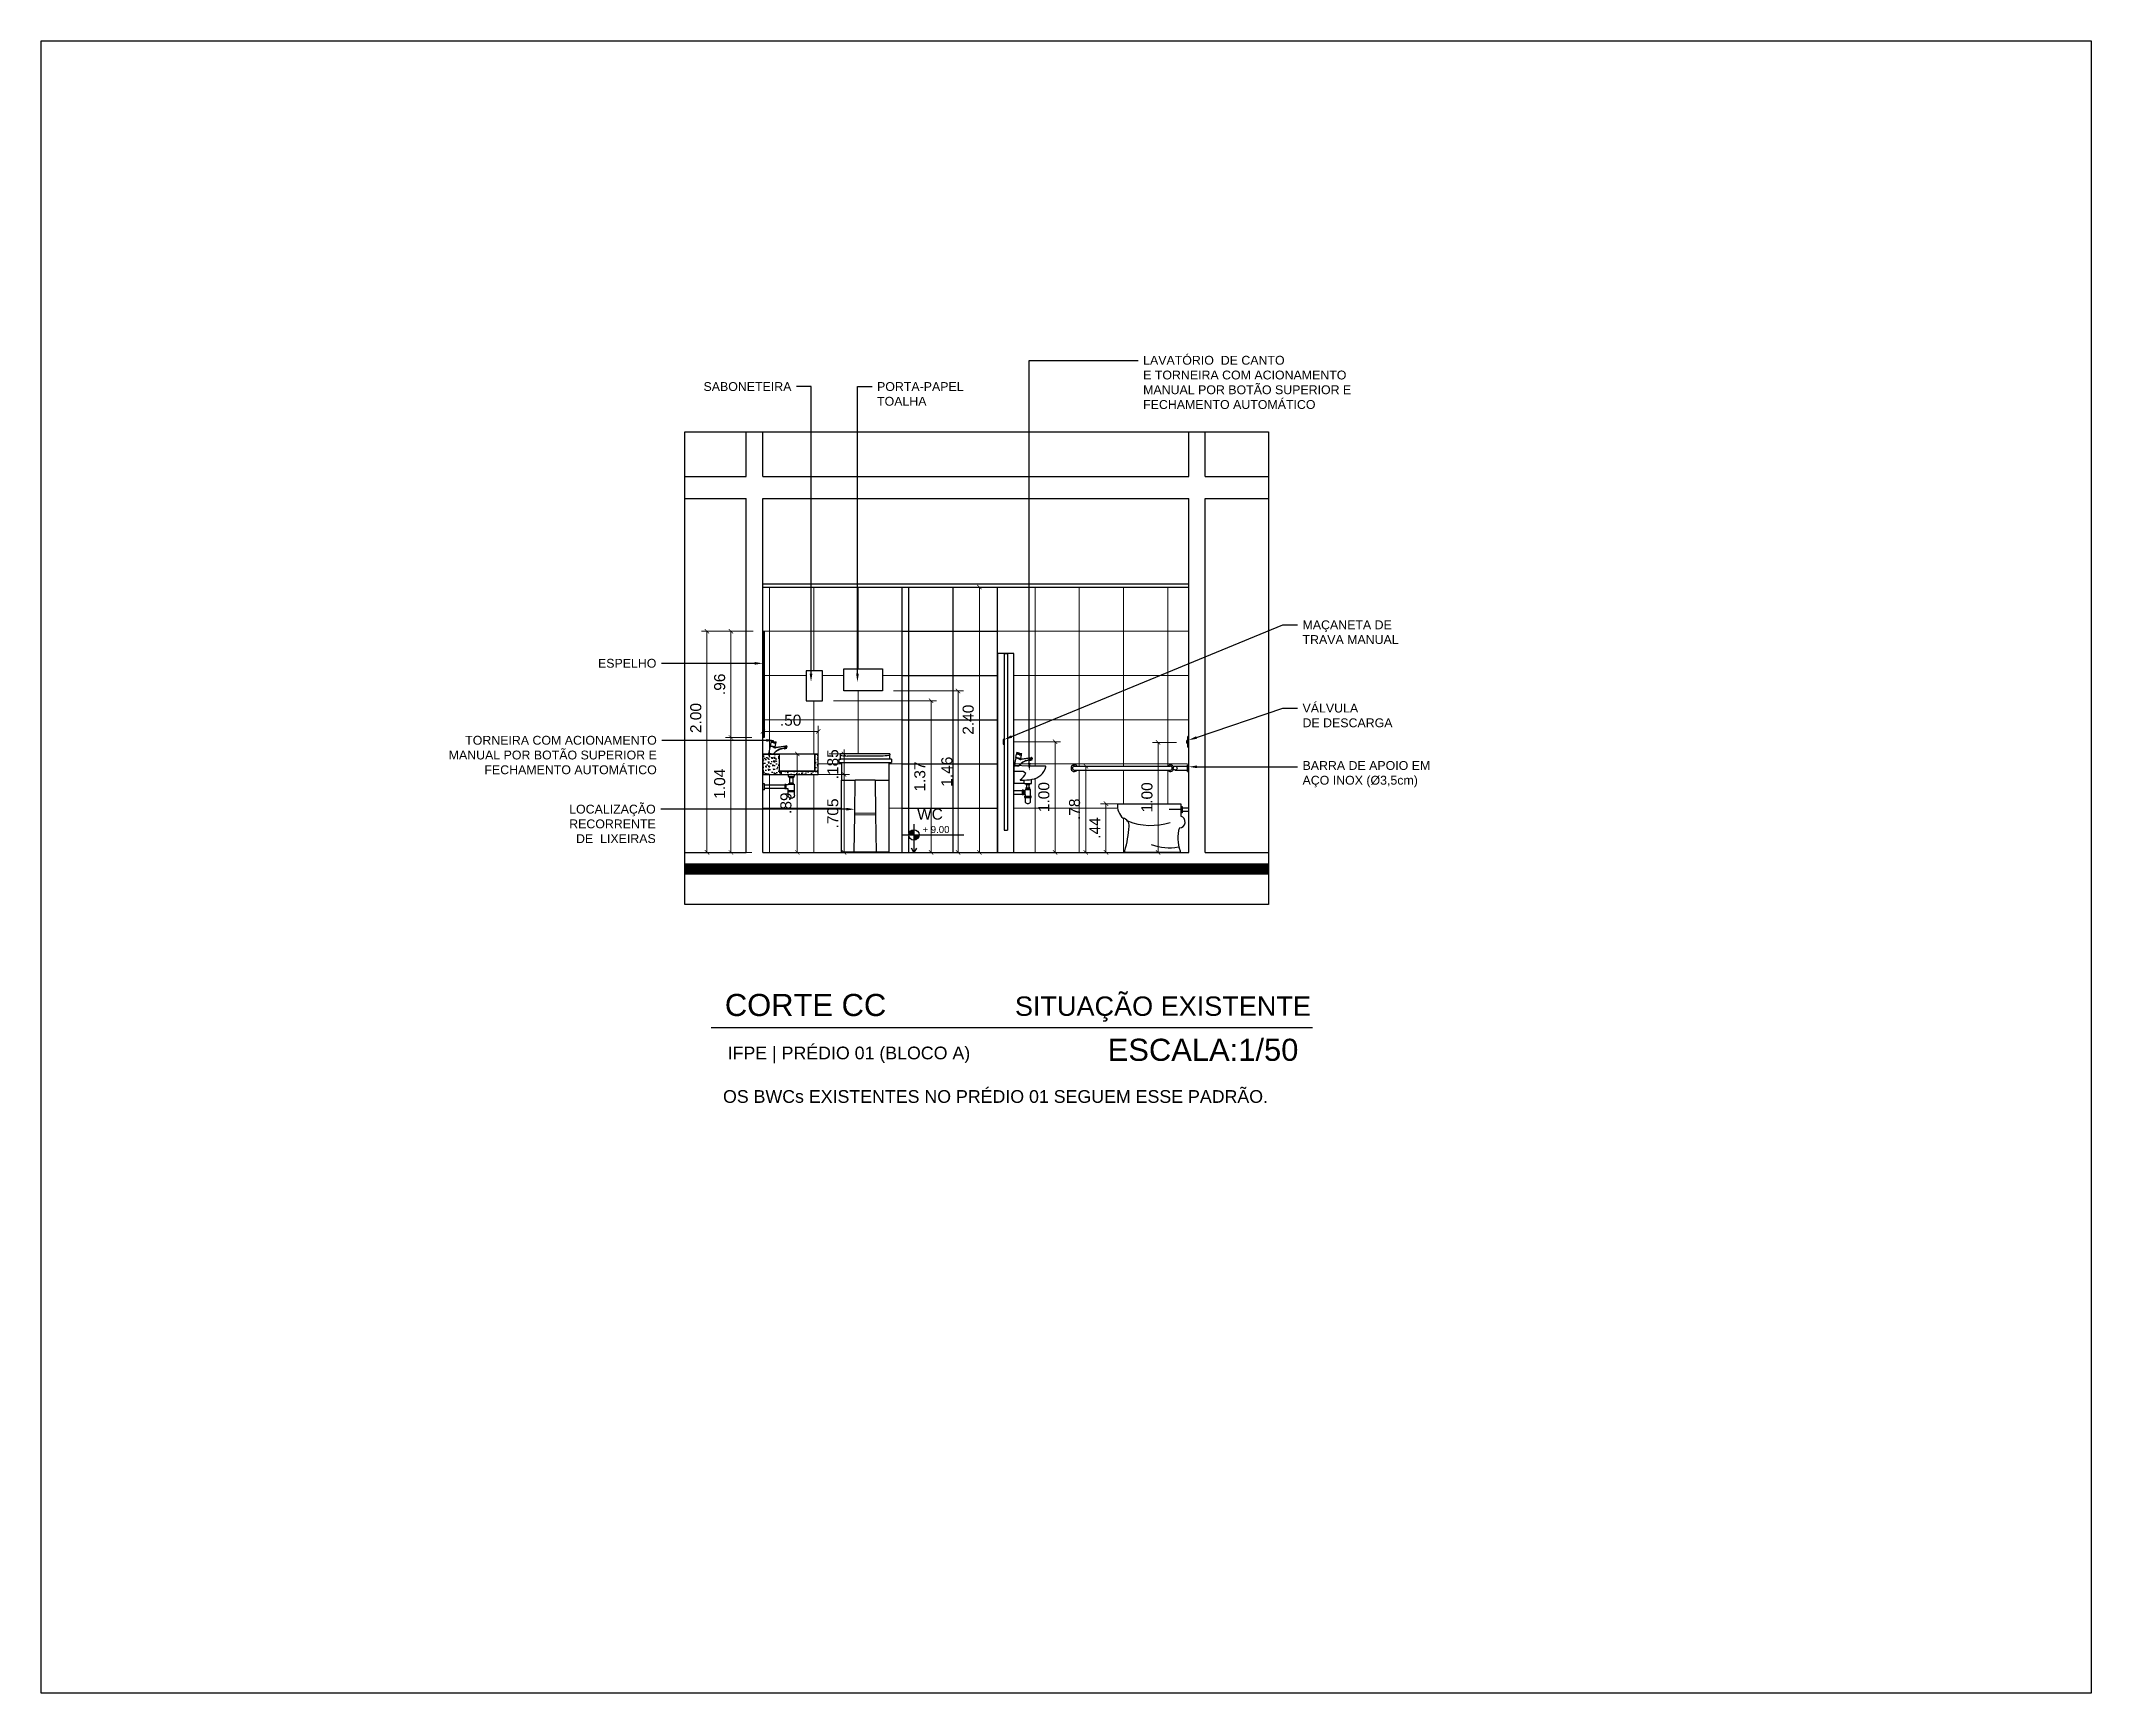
# Model space of a CAD drawing. Header units: metres. Extents: x 2362 to 4220, y 91 to 382.
# Drawn here: x 3311.89 to 3330.42, y 176.35 to 191.29 of the extents above; entities that cross this region are included whole.
import ezdxf
from ezdxf import colors
from ezdxf.entities.mleader import LeaderData, LeaderLine
from ezdxf.math import Vec2, Vec3

# ---------------------------------------------------------------- set-up
doc = ezdxf.new("R2010")
doc.units = ezdxf.units.M
doc.header["$LTSCALE"] = 5
doc.header["$MEASUREMENT"] = 0
doc.linetypes.add('CENTER2', pattern=[3.5, 1.5, -0.75, 0.5, -0.75])
doc.linetypes.add('CONTINU', pattern=[0])
for name, color, linetype, lineweight in [('2prancha', 4, 'Continuous', 18), ('HACH', 251, 'Continuous', 5), ('texto', 3, 'Continuous', 25)]:
    doc.layers.add(name, color=color, linetype=linetype, lineweight=lineweight)
for name, color, linetype in [('COTA 1 100', 2, 'Continuous'), ('COTA DE NÍVEL', 1, 'Continuous'), ('HACHURA', 251, 'Continuous'), ('HACHURA PISOS', 250, 'Continuous'), ('Layout-int', 1, 'Continuous'), ('PENA 0.05', 8, 'Continuous'), ('PENA 0.15', 7, 'Continuous'), ('PENA 0.2', 2, 'Continuous'), ('PENA 01', 1, 'Continuous'), ('PENA 02', 2, 'Continuous'), ('PENA 03', 3, 'Continuous'), ('PENA 06', 6, 'Continuous'), ('TXT ESPECIFICAÇÃO', 7, 'Continuous'), ('TXT ESPECIFICAÇÕES', 7, 'Continuous')]:
    doc.layers.add(name, color=color, linetype=linetype)
doc.styles.add('GRAF', font='GRAF.SHX')
doc.styles.add('Luana', font='arial.ttf')
doc.styles.get("Standard").update_dxf_attribs({"font": 'arial.ttf'})
doc.dimstyles.new('arial50', dxfattribs={"dimtxt": 0.1, "dimasz": 0.04, "dimexe": 0.05, "dimexo": 0.1, "dimgap": 0.05, "dimtad": 1, "dimzin": 4, "dimdsep": 46, "dimtxsty": 'Luana', "dimblk": 'ARCHTICK', "dimcen": 0, "dimclrd": 7, "dimclre": 7, "dimclrt": 256, "dimadec": 0, "dimazin": 0, "dimtfac": 1, "dimtix": 1, "dimtmove": 0, "dimatfit": 3, "dimldrblk": 'CLOSEDBLANK', "dimfxl": 0, "dimlwd": 5, "dimlwe": 5, "dimarcsym": 0})
pattern_1 = [(0, (3319.67755, 183.9507), (0, 0.4), []), (90, (3319.67755, 183.9507), (-0.4, 2e-17), [])]

msp = doc.modelspace()

# ---------------------------------------------------------------- texts
at = {"layer": 'PENA 0.05', "style": 'Luana'}
msp.add_text('SITUAÇÃO EXISTENTE', height=0.175, dxfattribs=at).set_placement((3320.6961, 182.473))
at = {"layer": 'PENA 0.05', "linetype": 'ByBlock', "style": 'Luana'}
for s, p in [('IFPE | PRÉDIO 01 (BLOCO A)', (3318.0987, 182.0795)), ('OS BWCs EXISTENTES NO PRÉDIO 01 SEGUEM ESSE PADRÃO.', (3318.0568, 181.686))]:
    msp.add_text(s, height=0.115, dxfattribs=at).set_placement(p)
at = {"layer": 'PENA 0.2', "style": 'Luana'}
for s, p in [('CORTE CC', (3318.0737, 182.4709)), ('ESCALA:1/50', (3321.5351, 182.0658))]:
    msp.add_text(s, height=0.2, dxfattribs=at).set_placement(p)
at = {"layer": 'texto', "color": 2, "ltscale": 0.05, "insert": (3319.928, 184.2967), "char_height": 0.1, "width": 0.967, "attachment_point": 5, "style": 'Luana'}
msp.add_mtext('WC', dxfattribs=at)

# ---------------------------------------------------------------- blocks, each defined once
blk = doc.blocks.new('7300517_v')
blk.add_lwpolyline([(288, 784, 0.512231), (283, 790, -0.020341), (125, 791), (14, 795, -0.189472), (7, 798), (5, 800, 0.413993), (0, 795), (0, 636), (93, 636, 0.328508), (96, 633), (154, 633, 0.606474), (157, 636), (157, 663, -0.290108), (163, 672), (165, 672, 0.298267)], format="xyb", close=True)
at = {"layer": 'Layout-int', "color": 0, "linetype": 'CONTINU'}
for points in [[(0, 746), (83, 746)], [(83, 746), (108, 726)], [(57, 663), (70, 663)], [(93, 636), (93, 663)]]:
    blk.add_lwpolyline(points, dxfattribs=at)
for points in [[(56, 667, 0.729424), (57, 663)], [(56, 667, 0.115063), (108, 726)]]:
    blk.add_lwpolyline(points, format="xyb", dxfattribs=at)
at = {"layer": 'Layout-int', "color": 0, "linetype": 'Continuous'}
blk.add_lwpolyline([(70, 663, 0.049031), (163, 672)], format="xyb", dxfattribs=at)
blk = doc.blocks.new('1198031_v')
at = {"linetype": 'CONTINU'}
for points in [[(-8, 72), (-23, 1)], [(-22, 0), (-21, 0)], [(-15, 0), (-21, 0)], [(-15, 0), (-11, 0)], [(-11, 0), (-9, 0)], [(-1, 0), (-9, 0)], [(-8, 72), (-2, 70)], [(-2, 71), (-7, 72)], [(-7, 72), (-7, 72)], [(-6, 74), (0, 104)], [(15, 69), (-6, 74)], [(4, 70), (-2, 71)], [(-2, 70), (15, 67)], [(-1, 0), (1, 0)], [(22, 100), (0, 104)], [(1, 0), (20, 0)], [(2, 114), (3, 119)], [(24, 110), (2, 114)], [(2, 104), (3, 110)], [(25, 114), (3, 119)], [(23, 106), (3, 110)], [(5, 110), (3, 110)], [(8, 69), (4, 70)], [(23, 107), (5, 110)], [(8, 69), (15, 67)], [(13, 109), (14, 112)], [(15, 69), (37, 65)], [(18, 67), (15, 67)], [(15, 67), (18, 66)], [(25, 65), (18, 67)], [(18, 66), (18, 65), (19, 64), (21, 63)], [(18, 66), (19, 64), (21, 62), (24, 61), (26, 59), (28, 59)], [(18, 66), (24, 65)], [(21, 63), (23, 61), (25, 59), (28, 58)], [(22, 100), (43, 95)], [(23, 107), (41, 103)], [(23, 106), (43, 101)], [(24, 110), (45, 105)], [(24, 65), (30, 64)], [(25, 114), (46, 110)], [(32, 64), (25, 65)], [(28, 59), (33, 58), (38, 58), (44, 58)], [(28, 58), (33, 57), (38, 57), (44, 58)], [(36, 63), (32, 64)], [(33, 105), (34, 107)], [(37, 63), (36, 63)], [(37, 65), (43, 95)], [(37, 63), (37, 62)], [(41, 103), (43, 101)], [(42, 96), (43, 101)], [(43, 61), (136, 74)], [(43, 61), (44, 61)], [(44, 58), (122, 70)], [(44, 58), (123, 70)], [(44, 58), (44, 58)], [(45, 105), (46, 110)], [(92, 48), (126, 59)], [(92, 48), (126, 59)], [(114, 54), (92, 47)], [(92, 48), (92, 48)], [(92, 47), (92, 48)], [(114, 53), (126, 57)], [(117, 46), (114, 53)], [(115, 54), (115, 55)], [(117, 46), (140, 53)], [(117, 46), (118, 46)], [(118, 46), (139, 53)], [(122, 70), (123, 70)], [(123, 70), (130, 72), (135, 73), (137, 74)], [(137, 62), (133, 60), (125, 58)], [(126, 57), (137, 61)], [(126, 59), (126, 59)], [(136, 61), (136, 62)], [(137, 74), (139, 70)], [(137, 62), (141, 63)], [(140, 53), (137, 61)], [(139, 70), (140, 67)], [(139, 53), (140, 53)], [(140, 67), (142, 64)], [(140, 63), (141, 63)]]:
    blk.add_lwpolyline(points, dxfattribs=at)
for points in [[(-23, 1, 0.47668), (-22, 0)], [(50, 27, 0.065354), (20, 0)], [(37, 17, 0.03792), (20, 0)], [(22, 0, 0.003167), (20, 0)], [(92, 47, 0.138339), (22, 0)], [(22, 0, 0.21958), (22, 0)], [(28, 58, 0.02141), (28, 59)], [(30, 64, 0.001809), (34, 63)], [(34, 63, 0.009793), (37, 63)], [(37, 62, 0.120056), (37, 63)], [(37, 62, 0.017489), (38, 62)], [(37, 62, 0.150525), (42, 61)], [(61, 35, 0.048438), (37, 17)], [(42, 61, 0.055573), (43, 61)], [(92, 48, 0.074687), (50, 27)], [(92, 48, 0.053572), (61, 35)], [(125, 58, 0.015982), (114, 54)], [(122, 70, 0.021725), (128, 72)], [(126, 59, -0.012831), (137, 62)], [(132, 61, 0.006863), (126, 59)], [(128, 72, 0.022404), (133, 73)], [(137, 62, 0.007432), (132, 61)], [(133, 73, 0.017054), (135, 74)], [(135, 74, 0.010871), (136, 74)], [(137, 74, 0.330978), (136, 74)], [(142, 64, 0.004299), (137, 62)], [(140, 63, 0.003937), (137, 62)], [(141, 63, 0.450101), (142, 64)]]:
    blk.add_lwpolyline(points, format="xyb", dxfattribs=at)
blk = doc.blocks.new('vasoj')
at = {"color": 0}
for p, q in [((-0.02, 1.004), (-0.02, 0.996)), ((-0.01, 1.04), (-0.01, 0.96)), ((-0.643, 0.44), (-0.071, 0.44)), ((-0.071, 0.44), (-0.071, 0.328)), ((-0.071, 0.415), (-0.058, 0.415)), ((-0.058, 0.415), (-0.058, 0.358)), ((0, 0.401), (-0.058, 0.401)), ((0, 0.371), (-0.058, 0.371)), ((-0.058, 0.358), (-0.071, 0.358)), ((-0.58, 0.015), (-0.58, 0)), ((-0.078, 0), (-0.58, 0)), ((-0.078, 0.014), (-0.078, 0))]:
    blk.add_line(p, q, dxfattribs=at)
blk.add_lwpolyline([(-0.071, 0.387), (-0.176, 0.387)], dxfattribs=at)
for points in [[(-0.553, 0.285, 0.176192), (-0.169, 0.272, -1.517784)], [(-0.094, 0.048, -0.145681), (-0.336, 0.069, 0.232368)]]:
    blk.add_lwpolyline(points, format="xyb", dxfattribs=at)
for centre, radius, start, end in [((-0.01, 1.004), 0.01, 90, 180), ((-0.01, 0.996), 0.01, 180, 270), ((0, 1.04), 0.01, 90, 180), ((0, 0.96), 0.01, 180, 270), ((-0.496, 0.421), 0.148, 172.7307, 228.3842), ((-0.609, 0.241), 0.0709, 355.9761, 77.7889), ((-1.497, 0.3), 0.961, 342.7416, 356.1979), ((0.224, 0.129), 0.323, 163.044, 200.8048), ((-0.086, 0.276), 0.0536, 270.3832, 74.4199)]:
    blk.add_arc(centre, radius, start, end, dxfattribs=at)
blk = doc.blocks.new('_ArchTick')
at = {"color": 0, "linetype": 'ByBlock', "const_width": 0.15}
blk.add_lwpolyline([(-0.5, -0.5), (0.5, 0.5)], dxfattribs=at)
blk = doc.blocks.new('*D161')
at = {"layer": 'COTA 1 100', "color": 7, "lineweight": 5}
for p, q in [((3318.518, 184.656), (3319.201, 184.656)), ((3319.151, 183.951), (3319.151, 184.656)), ((3318.518, 183.951), (3319.201, 183.951))]:
    blk.add_line(p, q, dxfattribs=at)
at = {"layer": 'Defpoints', "color": 0}
for p in [(3318.418, 184.656), (3319.151, 184.656), (3318.418, 183.951)]:
    blk.add_point(p, dxfattribs=at)
at = {"layer": 'COTA 1 100', "color": 7, "lineweight": 5, "xscale": 0.04, "yscale": 0.04, "zscale": 0.04}
for p, rotation in [((3319.151, 184.656), 90), ((3319.151, 183.951), 270)]:
    blk.add_blockref('_ArchTick', p, dxfattribs=dict(at, rotation=rotation))
at = {"layer": 'COTA 1 100', "insert": (3319.05, 184.303), "char_height": 0.1, "attachment_point": 5, "rotation": 90, "style": 'Luana'}
blk.add_mtext('.705', dxfattribs=at)
blk = doc.blocks.new('_ClosedBlank')
at = {"layer": '2prancha', "color": 0, "lineweight": -2}
for p, q in [((-1, 0.17), (0, 0)), ((-1, 0.17), (-1, -0.17)), ((0, 0), (-1, -0.17))]:
    blk.add_line(p, q, dxfattribs=at)
blk = doc.blocks.new('*D162')
at = {"layer": 'COTA 1 100', "color": 7, "lineweight": 5}
for p, q in [((3319.018, 184.841), (3319.201, 184.841)), ((3319.151, 184.841), (3319.151, 184.881)), ((3319.151, 184.656), (3319.151, 184.841)), ((3318.518, 184.656), (3319.201, 184.656)), ((3319.151, 184.656), (3319.151, 184.616))]:
    blk.add_line(p, q, dxfattribs=at)
at = {"layer": 'Defpoints', "color": 0}
for p in [(3318.918, 184.841), (3319.151, 184.841), (3318.418, 184.656)]:
    blk.add_point(p, dxfattribs=at)
at = {"layer": 'COTA 1 100', "color": 7, "lineweight": 5, "xscale": 0.04, "yscale": 0.04, "zscale": 0.04}
for p, rotation in [((3319.151, 184.841), 270), ((3319.151, 184.656), 90)]:
    blk.add_blockref('_ArchTick', p, dxfattribs=dict(at, rotation=rotation))
at = {"layer": 'COTA 1 100', "insert": (3319.05, 184.748), "char_height": 0.1, "attachment_point": 5, "rotation": 90, "style": 'Luana'}
blk.add_mtext('.185', dxfattribs=at)
blk = doc.blocks.new('*D163')
at = {"layer": 'COTA 1 100', "color": 7, "lineweight": 5}
for p, q in [((3318.818, 184.841), (3318.678, 184.841)), ((3318.728, 184.841), (3318.728, 183.951)), ((3318.818, 183.951), (3318.678, 183.951))]:
    blk.add_line(p, q, dxfattribs=at)
at = {"layer": 'Defpoints', "color": 0}
for p in [(3318.918, 184.841), (3318.728, 183.951), (3318.918, 183.951)]:
    blk.add_point(p, dxfattribs=at)
at = {"layer": 'COTA 1 100', "color": 7, "lineweight": 5, "xscale": 0.04, "yscale": 0.04, "zscale": 0.04}
for p, rotation in [((3318.728, 184.841), 90), ((3318.728, 183.951), 270)]:
    blk.add_blockref('_ArchTick', p, dxfattribs=dict(at, rotation=rotation))
at = {"layer": 'COTA 1 100', "insert": (3318.626, 184.396), "char_height": 0.1, "attachment_point": 5, "rotation": 90, "style": 'Luana'}
blk.add_mtext('.89', dxfattribs=at)
blk = doc.blocks.new('*D164')
at = {"layer": 'COTA 1 100', "color": 7, "lineweight": 5}
for p, q in [((3319.599, 185.411), (3320.232, 185.411)), ((3320.182, 185.411), (3320.182, 183.951)), ((3319.599, 183.951), (3320.232, 183.951))]:
    blk.add_line(p, q, dxfattribs=at)
at = {"layer": 'Defpoints', "color": 0}
for p in [(3319.499, 185.411), (3319.499, 183.951), (3320.182, 183.951)]:
    blk.add_point(p, dxfattribs=at)
at = {"layer": 'COTA 1 100', "color": 7, "lineweight": 5, "xscale": 0.04, "yscale": 0.04, "zscale": 0.04}
for p, rotation in [((3320.182, 185.411), 90), ((3320.182, 183.951), 270)]:
    blk.add_blockref('_ArchTick', p, dxfattribs=dict(at, rotation=rotation))
at = {"layer": 'COTA 1 100', "insert": (3320.081, 184.681), "char_height": 0.1, "attachment_point": 5, "rotation": 90, "style": 'Luana'}
blk.add_mtext('1.46', dxfattribs=at)
blk = doc.blocks.new('*D165')
at = {"layer": 'COTA 1 100', "color": 7, "lineweight": 5}
for p, q in [((3319.055, 185.322), (3319.988, 185.322)), ((3319.938, 185.322), (3319.938, 183.951)), ((3319.055, 183.951), (3319.988, 183.951))]:
    blk.add_line(p, q, dxfattribs=at)
at = {"layer": 'Defpoints', "color": 0}
for p in [(3318.955, 185.322), (3318.955, 183.951), (3319.938, 183.951)]:
    blk.add_point(p, dxfattribs=at)
at = {"layer": 'COTA 1 100', "color": 7, "lineweight": 5, "xscale": 0.04, "yscale": 0.04, "zscale": 0.04}
for p, rotation in [((3319.938, 185.322), 90), ((3319.938, 183.951), 270)]:
    blk.add_blockref('_ArchTick', p, dxfattribs=dict(at, rotation=rotation))
at = {"layer": 'COTA 1 100', "insert": (3319.837, 184.637), "char_height": 0.1, "attachment_point": 5, "rotation": 90, "style": 'Luana'}
blk.add_mtext('1.37', dxfattribs=at)
blk = doc.blocks.new('*D166')
at = {"layer": 'COTA 1 100', "color": 7, "lineweight": 5}
for p, q in [((3318.318, 184.991), (3318.078, 184.991)), ((3318.128, 183.951), (3318.128, 184.991)), ((3318.168, 183.951), (3318.078, 183.951))]:
    blk.add_line(p, q, dxfattribs=at)
at = {"layer": 'Defpoints', "color": 0}
for p in [(3318.128, 184.991), (3318.418, 184.991), (3318.268, 183.951)]:
    blk.add_point(p, dxfattribs=at)
at = {"layer": 'COTA 1 100', "color": 7, "lineweight": 5, "xscale": 0.04, "yscale": 0.04, "zscale": 0.04}
for p, rotation in [((3318.128, 184.991), 90), ((3318.128, 183.951), 270)]:
    blk.add_blockref('_ArchTick', p, dxfattribs=dict(at, rotation=rotation))
at = {"layer": 'COTA 1 100', "insert": (3318.027, 184.572), "char_height": 0.1, "attachment_point": 5, "rotation": 90, "style": 'Luana'}
blk.add_mtext('1.04', dxfattribs=at)
blk = doc.blocks.new('*D167')
at = {"layer": 'COTA 1 100', "color": 7, "lineweight": 5}
for p, q in [((3318.328, 185.951), (3318.078, 185.951)), ((3318.128, 184.991), (3318.128, 185.951)), ((3318.318, 184.991), (3318.078, 184.991))]:
    blk.add_line(p, q, dxfattribs=at)
at = {"layer": 'Defpoints', "color": 0}
for p in [(3318.128, 185.951), (3318.428, 185.951), (3318.418, 184.991)]:
    blk.add_point(p, dxfattribs=at)
at = {"layer": 'COTA 1 100', "color": 7, "lineweight": 5, "xscale": 0.04, "yscale": 0.04, "zscale": 0.04}
for p, rotation in [((3318.128, 185.951), 90), ((3318.128, 184.991), 270)]:
    blk.add_blockref('_ArchTick', p, dxfattribs=dict(at, rotation=rotation))
at = {"layer": 'COTA 1 100', "insert": (3318.027, 185.471), "char_height": 0.1, "attachment_point": 5, "rotation": 90, "style": 'Luana'}
blk.add_mtext('.96', dxfattribs=at)
blk = doc.blocks.new('*D168')
at = {"layer": 'COTA 1 100', "color": 7, "lineweight": 5}
for p, q in [((3318.318, 185.951), (3317.862, 185.951)), ((3317.912, 185.951), (3317.912, 183.951)), ((3318.318, 183.951), (3317.862, 183.951))]:
    blk.add_line(p, q, dxfattribs=at)
at = {"layer": 'Defpoints', "color": 0}
for p in [(3318.418, 185.951), (3317.912, 183.951), (3318.418, 183.951)]:
    blk.add_point(p, dxfattribs=at)
at = {"layer": 'COTA 1 100', "color": 7, "lineweight": 5, "xscale": 0.04, "yscale": 0.04, "zscale": 0.04}
for p, rotation in [((3317.912, 185.951), 90), ((3317.912, 183.951), 270)]:
    blk.add_blockref('_ArchTick', p, dxfattribs=dict(at, rotation=rotation))
at = {"layer": 'COTA 1 100', "insert": (3317.811, 185.166), "char_height": 0.1, "attachment_point": 5, "rotation": 90, "style": 'Luana'}
blk.add_mtext('2.00', dxfattribs=at)
blk = doc.blocks.new('*D169')
at = {"layer": 'COTA 1 100', "color": 7, "lineweight": 5}
for p, q in [((3320.438, 186.351), (3320.325, 186.351)), ((3320.375, 186.351), (3320.375, 183.951)), ((3320.438, 183.951), (3320.325, 183.951))]:
    blk.add_line(p, q, dxfattribs=at)
at = {"layer": 'Defpoints', "color": 0}
for p in [(3320.538, 186.351), (3320.375, 183.951), (3320.538, 183.951)]:
    blk.add_point(p, dxfattribs=at)
at = {"layer": 'COTA 1 100', "color": 7, "lineweight": 5, "xscale": 0.04, "yscale": 0.04, "zscale": 0.04}
for p, rotation in [((3320.375, 186.351), 90), ((3320.375, 183.951), 270)]:
    blk.add_blockref('_ArchTick', p, dxfattribs=dict(at, rotation=rotation))
at = {"layer": 'COTA 1 100', "insert": (3320.274, 185.151), "char_height": 0.1, "attachment_point": 5, "rotation": 90, "style": 'Luana'}
blk.add_mtext('2.40', dxfattribs=at)
blk = doc.blocks.new('*D170')
at = {"layer": 'COTA 1 100', "color": 7, "lineweight": 5}
for p, q in [((3321.839, 184.391), (3321.469, 184.391)), ((3321.519, 183.951), (3321.519, 184.391)), ((3321.839, 183.951), (3321.469, 183.951))]:
    blk.add_line(p, q, dxfattribs=at)
at = {"layer": 'Defpoints', "color": 0}
for p in [(3321.519, 184.391), (3321.939, 184.391), (3321.939, 183.951)]:
    blk.add_point(p, dxfattribs=at)
at = {"layer": 'COTA 1 100', "color": 7, "lineweight": 5, "xscale": 0.04, "yscale": 0.04, "zscale": 0.04}
for p, rotation in [((3321.519, 184.391), 90), ((3321.519, 183.951), 270)]:
    blk.add_blockref('_ArchTick', p, dxfattribs=dict(at, rotation=rotation))
at = {"layer": 'COTA 1 100', "insert": (3321.419, 184.171), "char_height": 0.1, "attachment_point": 5, "rotation": 90, "style": 'Luana'}
blk.add_mtext('.44', dxfattribs=at)
blk = doc.blocks.new('*D171')
at = {"layer": 'COTA 1 100', "color": 7, "lineweight": 5}
for p, q in [((3321.567, 184.731), (3321.287, 184.731)), ((3321.337, 184.731), (3321.337, 183.951)), ((3321.544, 183.951), (3321.287, 183.951))]:
    blk.add_line(p, q, dxfattribs=at)
at = {"layer": 'Defpoints', "color": 0}
for p in [(3321.667, 184.731), (3321.337, 183.951), (3321.644, 183.951)]:
    blk.add_point(p, dxfattribs=at)
at = {"layer": 'COTA 1 100', "color": 7, "lineweight": 5, "xscale": 0.04, "yscale": 0.04, "zscale": 0.04}
for p, rotation in [((3321.337, 184.731), 90), ((3321.337, 183.951), 270)]:
    blk.add_blockref('_ArchTick', p, dxfattribs=dict(at, rotation=rotation))
at = {"layer": 'COTA 1 100', "insert": (3321.236, 184.341), "char_height": 0.1, "attachment_point": 5, "rotation": 90, "style": 'Luana'}
blk.add_mtext('.78', dxfattribs=at)
blk = doc.blocks.new('*D172')
at = {"layer": 'COTA 1 100', "color": 7, "lineweight": 5}
for p, q in [((3320.691, 184.951), (3321.109, 184.951)), ((3321.059, 184.951), (3321.059, 183.951)), ((3320.691, 183.951), (3321.109, 183.951))]:
    blk.add_line(p, q, dxfattribs=at)
at = {"layer": 'Defpoints', "color": 0}
for p in [(3320.591, 184.951), (3320.591, 183.951), (3321.059, 183.951)]:
    blk.add_point(p, dxfattribs=at)
at = {"layer": 'COTA 1 100', "color": 7, "lineweight": 5, "xscale": 0.04, "yscale": 0.04, "zscale": 0.04}
for p, rotation in [((3321.059, 184.951), 90), ((3321.059, 183.951), 270)]:
    blk.add_blockref('_ArchTick', p, dxfattribs=dict(at, rotation=rotation))
at = {"layer": 'COTA 1 100', "insert": (3320.958, 184.451), "char_height": 0.1, "attachment_point": 5, "rotation": 90, "style": 'Luana'}
blk.add_mtext('1.00', dxfattribs=at)
blk = doc.blocks.new('*D173')
at = {"layer": 'COTA 1 100', "color": 7, "lineweight": 5}
for p, q in [((3322.158, 184.946), (3321.941, 184.946)), ((3321.991, 184.946), (3321.991, 183.951)), ((3322.158, 183.951), (3321.941, 183.951))]:
    blk.add_line(p, q, dxfattribs=at)
at = {"layer": 'Defpoints', "color": 0}
for p in [(3322.258, 184.946), (3321.991, 183.951), (3322.258, 183.951)]:
    blk.add_point(p, dxfattribs=at)
at = {"layer": 'COTA 1 100', "color": 7, "lineweight": 5, "xscale": 0.04, "yscale": 0.04, "zscale": 0.04}
for p, rotation in [((3321.991, 184.946), 90), ((3321.991, 183.951), 270)]:
    blk.add_blockref('_ArchTick', p, dxfattribs=dict(at, rotation=rotation))
at = {"layer": 'COTA 1 100', "insert": (3321.89, 184.449), "char_height": 0.1, "attachment_point": 5, "rotation": 90, "style": 'Luana'}
blk.add_mtext('1.00', dxfattribs=at)
blk = doc.blocks.new('*D174')
at = {"layer": 'COTA 1 100', "color": 7, "lineweight": 5}
for p, q in [((3318.418, 184.756), (3318.418, 185.095)), ((3318.918, 185.045), (3318.418, 185.045)), ((3318.918, 184.756), (3318.918, 185.095))]:
    blk.add_line(p, q, dxfattribs=at)
at = {"layer": 'Defpoints', "color": 0}
for p in [(3318.418, 185.045), (3318.418, 184.656), (3318.918, 184.656)]:
    blk.add_point(p, dxfattribs=at)
at = {"layer": 'COTA 1 100', "color": 7, "lineweight": 5, "xscale": 0.04, "yscale": 0.04, "zscale": 0.04, "rotation": 180}
blk.add_blockref('_ArchTick', (3318.418, 185.045), dxfattribs=at)
at = {"layer": 'COTA 1 100', "color": 7, "lineweight": 5, "xscale": 0.04, "yscale": 0.04, "zscale": 0.04}
blk.add_blockref('_ArchTick', (3318.918, 185.045), dxfattribs=at)
at = {"layer": 'COTA 1 100', "insert": (3318.668, 185.146), "char_height": 0.1, "attachment_point": 5, "style": 'Luana'}
blk.add_mtext('.50', dxfattribs=at)
blk = doc.blocks.new('A$C4E2428A8')
for p, q in [((0, 42.5), (0, 41)), ((0, 42.5), (0.75, 42.5)), ((0, 41), (1.25, 41)), ((23.25, 45), (0.75, 45)), ((0.75, 44.55), (0.75, 45)), ((0.75, 44.55), (0.83, 44.37)), ((0.75, 42.5), (0.75, 44.55)), ((23.25, 42.5), (0.75, 42.5)), ((0.75, 42.5), (0.9, 42.5)), ((0.83, 44.37), (1.23, 44.21)), ((1.23, 44.21), (1.91, 44.09)), ((1.25, 41), (1.25, 33)), ((1.25, 41), (22.75, 41)), ((1.91, 44.09), (2.79, 44.01)), ((2.79, 44.01), (3.75, 44)), ((20.25, 44), (3.75, 44)), ((21.21, 44.01), (20.25, 44)), ((22.09, 44.09), (21.21, 44.01)), ((22.77, 44.21), (22.09, 44.09)), ((22.75, 41), (22.75, 33)), ((22.75, 41), (24, 41)), ((23.17, 44.37), (22.77, 44.21)), ((23.25, 44.55), (23.17, 44.37)), ((23.25, 45), (23.25, 44.55)), ((23.25, 42.5), (23.25, 44.55)), ((24, 42.5), (23.25, 42.5)), ((24, 42.5), (24, 41)), ((1.25, 33), (7.5, 33)), ((1.25, 0), (1.25, 33)), ((7.27, 18.02), (7.5, 33)), ((16.5, 33), (7.5, 33)), ((16.5, 33), (16.73, 17.88)), ((16.5, 33), (22.75, 33)), ((22.75, 33), (22.75, 0)), ((7, 0), (7.26, 17.27)), ((7.26, 17.27), (7.27, 18.02)), ((7.26, 17.27), (16.74, 17.13)), ((7.27, 18.02), (16.73, 17.88)), ((16.73, 17.88), (16.74, 17.13)), ((16.74, 17.13), (17, 0)), ((7, 0), (1.25, 0)), ((17, 0), (7, 0)), ((22.75, 0), (17, 0))]:
    blk.add_line(p, q)
blk = doc.blocks.new('NIV02')
h = blk.add_hatch(color=256)
h.paths.add_polyline_path([(-43.09, -49.03, 0.414214), (-44.59, -50.53), (-43.09, -50.53)])
h.paths.add_polyline_path([(-43.09, -52.04, 0.414214), (-41.58, -50.53), (-43.09, -50.53)])
for p, q in [((-46.27, -50.53), (-28.68, -50.53)), ((-43.09, -47.38), (-43.09, -55.58))]:
    blk.add_line(p, q)
blk.add_lwpolyline([(-42.36, -54.32), (-43.09, -55.58), (-43.82, -54.32)])
blk.add_circle((-43.09, -50.53), 1.5)
at = {"style": 'GRAF'}
blk.add_attdef('ELEV', (-40.66, -49.96), '', height=1.26, dxfattribs=at)
blk = doc.blocks.new('chicote')
for p, q in [((-0.284, 0), (-0.284, -0.013)), ((-0.228, 0), (-0.228, -0.013)), ((-0.228, -0.013), (-0.284, -0.013)), ((-0.228, -0.084), (-0.284, -0.084)), ((-0.284, -0.084), (-0.284, -0.183)), ((-0.228, -0.139), (-0.284, -0.139)), ((-0.228, -0.149), (-0.284, -0.149)), ((-0.276, -0.013), (-0.276, -0.024)), ((-0.276, -0.024), (-0.236, -0.024)), ((-0.276, -0.084), (-0.276, -0.074)), ((-0.276, -0.074), (-0.236, -0.074)), ((-0.271, -0.024), (-0.271, -0.074)), ((-0.241, -0.024), (-0.241, -0.074)), ((-0.236, -0.013), (-0.236, -0.024)), ((-0.236, -0.084), (-0.236, -0.074)), ((-0.228, -0.084), (-0.228, -0.088)), ((-0.228, -0.088), (-0.208, -0.088)), ((-0.228, -0.183), (-0.228, -0.124)), ((-0.228, -0.124), (-0.208, -0.124)), ((-0.208, -0.086), (-0.198, -0.086)), ((-0.208, -0.086), (-0.208, -0.126)), ((-0.208, -0.126), (-0.198, -0.126)), ((-0.198, -0.086), (-0.198, -0.126)), ((-0.198, -0.091), (-0.015, -0.091)), ((-0.198, -0.121), (-0.015, -0.121)), ((-0.015, -0.079), (-0.002, -0.079)), ((-0.015, -0.133), (-0.015, -0.079)), ((-0.015, -0.133), (-0.002, -0.133))]:
    blk.add_line(p, q)
blk.add_arc((-0.256, -0.183), 0.0283, 180, 0)

# ---------------------------------------------------------------- dimensions: what is measured, and where the dimension line sits
at = {"layer": 'COTA 1 100'}
for base, p1, p2, picture, middle in [((3320.3755, 183.9507), (3320.5375, 186.3507), (3320.5375, 183.9507), '*D169', (3320.2744, 185.1507)), ((3319.9377, 183.9507), (3318.9554, 185.3224), (3318.9554, 183.9507), '*D165', (3319.8366, 184.6365)), ((3320.1818, 183.9507), (3319.4985, 185.4107), (3319.4985, 183.9507), '*D164', (3320.0808, 184.6807)), ((3321.0586, 183.9507), (3320.5909, 184.9507), (3320.5909, 183.9507), '*D172', (3320.9575, 184.4507)), ((3318.7275, 183.9507), (3318.9175, 184.8407), (3318.9175, 183.9507), '*D163', (3318.6265, 184.3957)), ((3321.9908, 183.9507), (3322.2575, 184.9464), (3322.2575, 183.9507), '*D173', (3321.8897, 184.4486)), ((3321.3371, 183.9507), (3321.6669, 184.7307), (3321.6439, 183.9507), '*D171', (3321.236, 184.3407)), ((3321.5191, 184.3907), (3321.9386, 183.9507), (3321.9386, 184.3907), '*D170', (3321.4191, 184.1707))]:
    dim = msp.add_linear_dim(base=base, p1=p1, p2=p2, angle=90, dimstyle='arial50', dxfattribs=at)
    dim.commit()
    dim.dimension.update_dxf_attribs({"geometry": picture, "text_midpoint": middle})
for base, p1, p2, picture, middle in [((3317.9122, 183.9507), (3318.4175, 185.9507), (3318.4175, 183.9507), '*D168', (3317.9122, 185.1664)), ((3318.1284, 184.9907), (3318.2675, 183.9507), (3318.4175, 184.9907), '*D166', (3318.1284, 184.5718))]:
    dim = msp.add_linear_dim(base=base, p1=p1, p2=p2, angle=90, dimstyle='arial50', dxfattribs=at)
    dim.commit()
    dim.dimension.update_dxf_attribs({"geometry": picture, "text_midpoint": middle, "dimtype": 160})
for base, p1, p2, override, picture, middle in [((3318.1284, 185.9507), (3318.4175, 184.9907), (3318.4275, 185.9507), {"dimtmove": 1}, '*D167', (3318.0274, 185.4707)), ((3319.1509, 184.8407), (3318.4175, 184.6557), (3318.9175, 184.8407), {"dimdec": 3, "dimtmove": 1}, '*D162', (3319.0498, 184.7482)), ((3319.1509, 184.6557), (3318.4175, 183.9507), (3318.4175, 184.6557), {"dimdec": 3}, '*D161', (3319.0498, 184.3032))]:
    dim = msp.add_linear_dim(base=base, p1=p1, p2=p2, angle=90, dimstyle='arial50', override=override, dxfattribs=at)
    dim.commit()
    dim.dimension.update_dxf_attribs({"geometry": picture, "text_midpoint": middle})
dim = msp.add_linear_dim(base=(3318.4175, 185.0445), p1=(3318.9175, 184.6557), p2=(3318.4175, 184.6557), dimstyle='arial50', dxfattribs=at)
dim.commit()
dim.dimension.update_dxf_attribs({"geometry": '*D174', "text_midpoint": (3318.6675, 185.1456)})

# ---------------------------------------------------------------- hatches: boundary and pattern name
at = {"layer": 'HACH'}
h = msp.add_hatch(dxfattribs=at)
h.set_pattern_fill('_USER,_O', color=256, scale=0.4, double=1, pattern_type=0)
h.set_pattern_definition(pattern_1)
h.paths.add_polyline_path([(3319.6775, 186.3507), (3319.2723, 186.3507), (3319.2723, 185.6107), (3319.4985, 185.6107), (3319.4985, 185.4107), (3319.1485, 185.4107), (3319.1485, 185.6107), (3319.2723, 185.6107), (3319.2723, 186.3507), (3318.8525, 186.3507), (3318.8525, 185.5942), (3318.9554, 185.5942), (3318.9554, 185.3224), (3318.8087, 185.3224), (3318.8087, 185.5942), (3318.8525, 185.5942), (3318.8525, 186.3507), (3318.4175, 186.3507), (3318.4175, 185.9507), (3318.4275, 185.9507), (3318.4275, 184.9907), (3318.4175, 184.9907), (3318.4175, 184.8407), (3318.5125, 184.8407, -0.0664199), (3318.5428, 184.8683, -0.0210763), (3318.5536, 184.8757, -0.0533585), (3318.5839, 184.8891), (3318.6185, 184.9002), (3318.619, 184.8984), (3318.6182, 184.8982), (3318.6067, 184.8945), (3318.6092, 184.8869), (3318.6321, 184.8943), (3318.6312, 184.8936), (3318.6093, 184.8865), (3318.6063, 184.8958), (3318.5841, 184.8887), (3318.584, 184.8892, 0.0535724), (3318.5536, 184.8757, 0.0484379), (3318.5291, 184.8583, 0.0390527), (3318.5125, 184.8407), (3318.5675, 184.8407), (3318.8875, 184.8407), (3318.9175, 184.8407), (3318.9175, 184.6557), (3318.4175, 184.6557), (3318.4175, 183.9507), (3319.1292, 183.9507), (3319.1292, 184.6049), (3319.1292, 184.7633), (3319.1045, 184.7633), (3319.1045, 184.7929), (3319.1193, 184.7929), (3319.1193, 184.8334), (3319.1193, 184.8424), (3319.5648, 184.8424), (3319.5648, 184.8334), (3319.5648, 184.7929), (3319.5796, 184.7929), (3319.5796, 184.7633), (3319.5549, 184.7633), (3319.5549, 184.6049), (3319.5549, 183.9507), (3319.6775, 183.9507)])
h.paths.add_polyline_path([(3318.5095, 184.9073), (3318.5089, 184.9075), (3318.5112, 184.9054)], flags=16)
h.paths.add_polyline_path([(3318.4849, 184.9126), (3318.4857, 184.9124), (3318.4858, 184.9129), (3318.4855, 184.9129)], flags=0)
h.paths.add_polyline_path([(3318.5293, 184.9059), (3318.5357, 184.9362), (3318.5341, 184.9366), (3318.5341, 184.9366)], flags=16)
h.paths.add_polyline_path([(3318.522, 184.9049), (3318.5222, 184.9049, 0.001865), (3318.5267, 184.904, 0.009617), (3318.5292, 184.9036, -0.1336341), (3318.5295, 184.9035, -0.0106339), (3318.5267, 184.904, -0.0019292)], flags=16)
h.paths.add_polyline_path([(3318.5178, 184.9061), (3318.5293, 184.9059), (3318.5078, 184.9105), (3318.5096, 184.9078)], flags=16)
h.paths.add_polyline_path([(3318.6285, 184.9026), (3318.6286, 184.9022), (3318.6339, 184.9039, 0.0074362)], flags=16)
h.paths.add_polyline_path([(3318.6342, 184.9046), (3318.6313, 184.9107), (3318.6294, 184.915), (3318.6229, 184.9128), (3318.615, 184.911), (3318.5361, 184.8987), (3318.5277, 184.8978), (3318.518, 184.8998), (3318.5152, 184.9019), (3318.5178, 184.9004), (3318.5189, 184.9), (3318.5258, 184.8987), (3318.5309, 184.8986), (3318.536, 184.8992), (3318.615, 184.9115, 0.0215059), (3318.6207, 184.9127, 0.0250432), (3318.6259, 184.9142, 0.0128412), (3318.6277, 184.9149, 0.008774), (3318.6285, 184.9152, -0.5005271), (3318.6293, 184.9151), (3318.6313, 184.9107), (3318.6342, 184.9046, -0.4754565), (3318.6338, 184.9039), (3318.6339, 184.9039, 0.4626949)], flags=16)
h.paths.add_polyline_path([(3318.4855, 184.9152), (3318.5078, 184.9105), (3318.5101, 184.9077), (3318.5005, 184.9098), (3318.496, 184.9107), (3318.4908, 184.9118), (3318.485, 184.913), (3318.4698, 184.8416, 0.4769676), (3318.4703, 184.841), (3318.4703, 184.841, -0.4769749), (3318.4698, 184.8416)], flags=16)
h.paths.add_polyline_path([(3318.5388, 184.9509), (3318.5372, 184.9431), (3318.5338, 184.9438), (3318.5353, 184.9424), (3318.5155, 184.9467), (3318.4956, 184.9509), (3318.4975, 184.9515), (3318.5059, 184.9497), (3318.5065, 184.9527), (3318.4948, 184.9551), (3318.4958, 184.96), (3318.5173, 184.9555)], flags=16)
h.paths.add_polyline_path([(3319.1537, 184.1387), (3319.1537, 184.4606), (3318.9477, 184.4606), (3318.9477, 184.1387)], flags=25)
h.paths.add_polyline_path([(3319.1537, 184.5837), (3319.1537, 184.9056), (3318.9477, 184.9056), (3318.9477, 184.5837)], flags=25)
h.paths.add_polyline_path([(3318.7304, 184.2703), (3318.7304, 184.5145), (3318.5244, 184.5145), (3318.5244, 184.2703)], flags=24)
h.paths.add_polyline_path([(3318.5424, 185.0416), (3318.7866, 185.0416), (3318.7866, 185.2477), (3318.5424, 185.2477)], flags=24)
edge = h.paths.add_edge_path(flags=16)
edge.add_line((3318.6586, 184.6268), (3318.6586, 184.577))
edge = h.paths.add_edge_path(flags=16)
edge.add_line((3318.702, 184.6507), (3318.702, 184.6372))
edge = h.paths.add_edge_path(flags=16)
edge.add_line((3318.6936, 184.6372), (3318.6936, 184.6268))
edge = h.paths.add_edge_path(flags=16)
edge.add_line((3318.6886, 184.6268), (3318.6886, 184.577))
edge = h.paths.add_edge_path(flags=16)
edge.add_line((3318.6936, 184.567), (3318.6936, 184.577))
edge = h.paths.add_edge_path(flags=16)
edge.add_line((3318.6453, 184.6507), (3318.6453, 184.6372))
edge = h.paths.add_edge_path(flags=16)
edge.add_line((3318.6536, 184.6372), (3318.6536, 184.6268))
edge = h.paths.add_edge_path(flags=16)
edge.add_line((3318.6536, 184.567), (3318.6536, 184.577))
edge = h.paths.add_edge_path(flags=16)
edge.add_line((3318.6453, 184.567), (3318.6453, 184.5629))
edge = h.paths.add_edge_path(flags=16)
edge.add_line((3318.6253, 184.5649), (3318.6153, 184.5649))
edge = h.paths.add_edge_path(flags=16)
edge.add_line((3318.6453, 184.5629), (3318.6253, 184.5629))
edge = h.paths.add_edge_path(flags=16)
edge.add_line((3318.4326, 184.5717), (3318.4199, 184.5717))
edge = h.paths.add_edge_path(flags=16)
edge.add_line((3318.6153, 184.5599), (3318.4326, 184.5599))
edge = h.paths.add_edge_path(flags=16)
edge.add_line((3318.6936, 184.6268), (3318.6536, 184.6268))
edge = h.paths.add_edge_path(flags=16)
edge.add_line((3318.6936, 184.577), (3318.6536, 184.577))
edge = h.paths.add_edge_path(flags=16)
edge.add_line((3318.6453, 184.6372), (3318.702, 184.6372))
edge = h.paths.add_edge_path(flags=16)
edge.add_line((3318.6453, 184.567), (3318.702, 184.567))
edge = h.paths.add_edge_path(flags=16)
edge.add_line((3318.6453, 184.4675), (3318.6453, 184.5269))
edge = h.paths.add_edge_path(flags=16)
edge.add_line((3318.6253, 184.5249), (3318.6153, 184.5249))
edge = h.paths.add_edge_path(flags=16)
edge.add_line((3318.6453, 184.5269), (3318.6253, 184.5269))
edge = h.paths.add_edge_path(flags=16)
edge.add_line((3318.4326, 184.5182), (3318.4199, 184.5182))
edge = h.paths.add_edge_path(flags=16)
edge.add_line((3318.6153, 184.5299), (3318.4326, 184.5299))
edge = h.paths.add_edge_path(flags=0)
edge.add_arc((3318.6736, 184.4675), 0.0283, 180, 360)
edge = h.paths.add_edge_path(flags=0)
edge.add_line((3318.6453, 184.5012), (3318.702, 184.5012))
edge = h.paths.add_edge_path(flags=0)
edge.add_line((3318.6453, 184.5112), (3318.702, 184.5112))
edge = h.paths.add_edge_path(flags=16)
edge.add_line((3318.4326, 184.5182), (3318.4326, 184.5717))
edge = h.paths.add_edge_path(flags=16)
edge.add_line((3318.6153, 184.5649), (3318.6153, 184.5249))
edge = h.paths.add_edge_path(flags=16)
edge.add_line((3318.702, 184.567), (3318.702, 184.4675))
edge = h.paths.add_edge_path(flags=16)
edge.add_line((3318.6253, 184.5649), (3318.6253, 184.5249))
h = msp.add_hatch(dxfattribs=at)
h.set_pattern_fill('_USER,_O', color=256, scale=0.4, double=1, pattern_type=0)
h.set_pattern_definition(pattern_1)
h.paths.add_polyline_path([(3322.2675, 186.3507), (3320.5375, 186.3507), (3320.5375, 185.7507), (3320.6875, 185.7507), (3320.6875, 184.7348), (3320.6957, 184.7348), (3320.6997, 184.7348), (3320.7105, 184.7348), (3320.7116, 184.7348), (3320.7308, 184.7348, -0.0389664), (3320.7477, 184.7521, -0.0273977), (3320.7614, 184.7621, -0.0743577), (3320.8025, 184.7824), (3320.8027, 184.7825), (3320.8027, 184.783, 0.0535724), (3320.7722, 184.7695, 0.0211353), (3320.7614, 184.7621, 0.0657359), (3320.7314, 184.7348), (3320.7116, 184.7348), (3320.7019, 184.7348), (3320.6875, 184.7348), (3320.6875, 183.9507), (3321.6878, 183.9507), (3321.6878, 183.9657, 0.0589366), (3321.729, 184.1876, 0.3705754), (3321.6732, 184.2613, -0.2477226), (3321.6247, 184.3907), (3322.1964, 184.3907), (3322.1964, 184.3656), (3322.2097, 184.3656), (3322.2097, 184.3522), (3322.2675, 184.3522), (3322.2675, 184.6826), (3322.2577, 184.6826), (3322.2577, 184.6957), (3322.1451, 184.6957, -0.2515932), (3322.1305, 184.7035, -0.6173338), (3322.0763, 184.6957), (3321.2588, 184.6957, -3.1861408), (3321.2588, 184.7307), (3322.0763, 184.7307, -0.6173337), (3322.1305, 184.7229, -0.2511793), (3322.145, 184.7307), (3322.2577, 184.7307), (3322.2577, 184.7438), (3322.2585, 184.9365, -0.4421892), (3322.2475, 184.9464), (3322.2475, 184.955, -0.4142136), (3322.2575, 184.965), (3322.2575, 184.9907, -0.4142136), (3322.2675, 185.0007)])
h.paths.add_polyline_path([(3320.7043, 184.8062), (3320.7044, 184.8067), (3320.7041, 184.8068), (3320.7035, 184.8064)], flags=16)
h.paths.add_polyline_path([(3320.7479, 184.7997), (3320.7461, 184.8001, 0.0808948), (3320.7475, 184.798)], flags=0)
h.paths.add_polyline_path([(3320.741, 184.7986), (3320.7351, 184.7998), (3320.7286, 184.801), (3320.73, 184.799), (3320.7321, 184.7971), (3320.7346, 184.7955), (3320.7371, 184.7942), (3320.7394, 184.7934), (3320.7444, 184.7925), (3320.7495, 184.7924), (3320.7547, 184.793), (3320.7544, 184.7957, -0.0404073), (3320.7531, 184.7956), (3320.7527, 184.7955), (3320.7543, 184.7957, -0.201852), (3320.7484, 184.7972, -0.0030553)], flags=0)
h.paths.add_polyline_path([(3320.8481, 184.7963), (3320.8508, 184.7877), (3320.8279, 184.7803), (3320.8251, 184.7888), (3320.8249, 184.7888, -0.0135217), (3320.8344, 184.7931, -0.0207675), (3320.8528, 184.7984), (3320.8514, 184.8015), (3320.848, 184.8088), (3320.8415, 184.8066), (3320.8336, 184.8048), (3320.7508, 184.7919), (3320.7401, 184.7921), (3320.7338, 184.7957), (3320.7316, 184.7974), (3320.7274, 184.8013), (3320.7093, 184.8051), (3320.7042, 184.8094), (3320.7041, 184.809), (3320.7264, 184.8043), (3320.7364, 184.7999), (3320.7431, 184.7985), (3320.7481, 184.7974, -0.8579882), (3320.7481, 184.7964), (3320.7547, 184.7926), (3320.8336, 184.8048), (3320.8335, 184.8053, 0.0218301), (3320.8394, 184.8065, 0.0276822), (3320.845, 184.8082, 0.00968), (3320.8464, 184.8088, 0.0079198), (3320.8471, 184.8091, -0.4899701), (3320.8479, 184.8089), (3320.8532, 184.7977)], flags=16)
h.paths.add_polyline_path([(3320.8403, 184.7944, -0.0099028), (3320.8471, 184.7964), (3320.8471, 184.7964, 0.0076835)], flags=0)
h.paths.add_polyline_path([(3320.7575, 184.8447), (3320.7556, 184.8359), (3320.7539, 184.8363), (3320.7527, 184.8304), (3320.7328, 184.8346), (3320.713, 184.8388), (3320.7142, 184.8447), (3320.7143, 184.8488), (3320.7134, 184.849), (3320.7144, 184.8538), (3320.7359, 184.8493)], flags=16)
h.paths.add_polyline_path([(3320.7142, 184.8447), (3320.7341, 184.8405), (3320.7343, 184.8414), (3320.7161, 184.8453)], flags=0)
h.paths.add_polyline_path([(3320.7564, 184.8398), (3320.7447, 184.8423), (3320.7441, 184.8394), (3320.7524, 184.8376)], flags=0)
edge = h.paths.add_edge_path(flags=0)
edge.add_line((3320.7445, 184.6033), (3320.758, 184.6033))
edge = h.paths.add_edge_path(flags=16)
edge.add_line((3320.6875, 184.6866), (3320.7709, 184.6866))
edge = h.paths.add_edge_path(flags=0)
edge.add_line((3320.7807, 184.5768), (3320.7807, 184.6038))
edge = h.paths.add_edge_path(flags=0)
edge.add_line((3320.7709, 184.6866), (3320.7954, 184.667))
edge = h.paths.add_edge_path(flags=0)
edge.add_arc((3320.6422, 184.7494), 0.174, 305.46631, 331.72137)
edge = h.paths.add_edge_path(flags=0)
edge.add_arc((3320.7445, 184.6057), 0.00245, 125.53782, 269.96951)
edge = h.paths.add_edge_path(flags=16)
edge.add_arc((3320.9705, 184.726), 0.00476, 345.87049, 454.36223)
edge.add_arc((3320.8997, 186.6664), 1.9369, 267.42336, 272.08447, ccw=False)
edge.add_line((3320.8126, 184.7314), (3320.702, 184.7355))
edge.add_arc((3320.7024, 184.7472), 0.0118, 224.99307, 267.90804, ccw=False)
edge.add_line((3320.6941, 184.7389), (3320.6925, 184.7405))
edge.add_arc((3320.6925, 184.7356), 0.0049, 89.99964, 179.95643)
edge.add_line((3320.6875, 184.7356), (3320.6875, 184.5768))
edge.add_line((3320.6875, 184.5768), (3320.7807, 184.5768))
edge.add_arc((3320.7842, 184.5773), 0.00351, 188.6233, 261.36645)
edge.add_line((3320.7836, 184.5739), (3320.8415, 184.5739))
edge.add_arc((3320.8422, 184.5761), 0.00235, 252.52339, 377.46635)
edge.add_line((3320.8444, 184.5768), (3320.8444, 184.6033))
edge.add_arc((3320.8547, 184.603), 0.0103, 113.56315, 178.27458, ccw=False)
edge.add_line((3320.8506, 184.6124), (3320.8527, 184.6129))
edge.add_arc((3320.8285, 184.7624), 0.1514, 279.20425, 345.63672)
edge = h.paths.add_edge_path(flags=0)
edge.add_arc((3320.758, 185.0788), 0.4755, 270.00028, 281.22835)
edge = h.paths.add_edge_path(flags=0)
edge.add_line((3320.8483, 184.7964), (3320.8443, 184.7953))
edge.add_line((3320.8443, 184.7953), (3320.8365, 184.7929))
edge = h.paths.add_edge_path(flags=0)
edge.add_arc((3320.8231, 184.8729), 0.0684, 278.78076, 283.75907)
edge = h.paths.add_edge_path(flags=0)
edge.add_arc((3320.908, 184.5742), 0.2309, 104.92186, 107.86238, ccw=False)
edge = h.paths.add_edge_path(flags=0)
edge.add_arc((3320.7573, 184.8612), 0.0646, 259.32974, 261.57416)
edge = h.paths.add_edge_path(flags=0)
edge.add_line((3320.7316, 184.7974), (3320.7338, 184.7957))
edge.add_line((3320.7338, 184.7957), (3320.7364, 184.7942))
edge.add_line((3320.7364, 184.7942), (3320.7393, 184.7931))
edge = h.paths.add_edge_path(flags=0)
edge.add_line((3320.7286, 184.801), (3320.7294, 184.7997))
edge.add_line((3320.7294, 184.7997), (3320.7304, 184.7985))
edge.add_line((3320.7304, 184.7985), (3320.7316, 184.7974))
edge = h.paths.add_edge_path(flags=16)
edge.add_line((3320.7035, 184.8064), (3320.7093, 184.8051))
edge = h.paths.add_edge_path(flags=0)
edge.add_line((3320.6889, 184.7348), (3320.6897, 184.7348))
edge = h.paths.add_edge_path(flags=0)
edge.add_line((3320.8335, 184.8053), (3320.8336, 184.8048))
edge = h.paths.add_edge_path(flags=0)
edge.add_line((3320.8336, 184.8048), (3320.8415, 184.8066))
edge.add_line((3320.8415, 184.8066), (3320.8464, 184.8082))
edge.add_line((3320.8464, 184.8082), (3320.8479, 184.8089))
edge = h.paths.add_edge_path(flags=0)
edge.add_line((3320.8371, 184.794), (3320.8373, 184.7935))
edge = h.paths.add_edge_path(flags=16)
edge.add_line((3320.7547, 184.793), (3320.8335, 184.8053))
edge = h.paths.add_edge_path(flags=0)
edge.add_line((3320.7547, 184.793), (3320.7547, 184.7926))
edge = h.paths.add_edge_path(flags=0)
edge.add_line((3320.7547, 184.7926), (3320.8336, 184.8048))
edge = h.paths.add_edge_path(flags=0)
edge.add_line((3320.7394, 184.7934), (3320.7444, 184.7925))
edge.add_line((3320.7444, 184.7925), (3320.7495, 184.7924))
edge.add_line((3320.7495, 184.7924), (3320.7547, 184.793))
edge = h.paths.add_edge_path(flags=0)
edge.add_line((3320.7286, 184.801), (3320.73, 184.799))
edge.add_line((3320.73, 184.799), (3320.7321, 184.7971))
edge.add_line((3320.7321, 184.7971), (3320.7346, 184.7955))
edge.add_line((3320.7346, 184.7955), (3320.7371, 184.7942))
edge.add_line((3320.7371, 184.7942), (3320.7394, 184.7934))
edge = h.paths.add_edge_path(flags=0)
edge.add_line((3320.7393, 184.7931), (3320.7442, 184.792))
edge.add_line((3320.7442, 184.792), (3320.7494, 184.792))
edge.add_line((3320.7494, 184.792), (3320.7547, 184.7926))
edge = h.paths.add_edge_path(flags=16)
edge.add_line((3320.8027, 184.7825), (3320.8027, 184.783))
edge = h.paths.add_edge_path(flags=16)
edge.add_line((3320.803, 184.7816), (3320.8027, 184.7825))
edge = h.paths.add_edge_path(flags=0)
edge.add_line((3320.7264, 184.8043), (3320.7479, 184.7997))
edge = h.paths.add_edge_path(flags=16)
edge.add_line((3320.7479, 184.7997), (3320.7543, 184.83))
edge = h.paths.add_edge_path(flags=16)
edge.add_line((3320.7328, 184.8346), (3320.7543, 184.83))
edge = h.paths.add_edge_path(flags=16)
edge.add_line((3320.7527, 184.8304), (3320.7539, 184.8363))
edge = h.paths.add_edge_path(flags=0)
edge.add_line((3320.7341, 184.8405), (3320.7539, 184.8363))
edge = h.paths.add_edge_path(flags=0)
edge.add_line((3320.7524, 184.8376), (3320.7539, 184.8363))
edge = h.paths.add_edge_path(flags=0)
edge.add_line((3320.7343, 184.8414), (3320.7524, 184.8376))
edge = h.paths.add_edge_path(flags=0)
edge.add_line((3320.7349, 184.8444), (3320.7564, 184.8398))
edge = h.paths.add_edge_path(flags=0)
edge.add_line((3320.7441, 184.8394), (3320.7447, 184.8423))
edge = h.paths.add_edge_path(flags=16)
edge.add_line((3320.7564, 184.8398), (3320.7575, 184.8447))
edge = h.paths.add_edge_path(flags=16)
edge.add_line((3320.7359, 184.8493), (3320.7575, 184.8447))
edge = h.paths.add_edge_path(flags=0)
edge.add_line((3320.7341, 184.8405), (3320.7142, 184.8447))
edge = h.paths.add_edge_path(flags=0)
edge.add_line((3320.7245, 184.8435), (3320.7251, 184.8465))
edge = h.paths.add_edge_path(flags=0)
edge.add_line((3320.8498, 184.7874), (3320.8507, 184.7881))
edge = h.paths.add_edge_path(flags=0)
edge.add_line((3320.8278, 184.7807), (3320.8289, 184.7806))
edge = h.paths.add_edge_path(flags=0)
edge.add_line((3320.8507, 184.7881), (3320.8482, 184.7957))
edge = h.paths.add_edge_path(flags=0)
edge.add_line((3320.8474, 184.7954), (3320.8471, 184.7965))
edge = h.paths.add_edge_path(flags=0)
edge.add_line((3320.8261, 184.7885), (3320.8258, 184.7896))
edge = h.paths.add_edge_path(flags=0)
edge.add_line((3320.8278, 184.7807), (3320.8253, 184.7883))
edge = h.paths.add_edge_path(flags=0)
edge.add_line((3320.8253, 184.7883), (3320.8368, 184.792))
edge = h.paths.add_edge_path(flags=0)
edge.add_line((3320.8368, 184.792), (3320.8482, 184.7957))
edge = h.paths.add_edge_path(flags=0)
edge.add_line((3320.8289, 184.7806), (3320.8498, 184.7874))
edge = h.paths.add_edge_path(flags=0)
edge.add_line((3320.8278, 184.7807), (3320.8507, 184.7881))
edge = h.paths.add_edge_path(flags=0)
edge.add_line((3320.8483, 184.7964), (3320.8525, 184.7977))
edge = h.paths.add_edge_path(flags=16)
edge.add_line((3320.8249, 184.7888), (3320.803, 184.7816))
edge = h.paths.add_edge_path(flags=16)
edge.add_arc((3320.8507, 184.6347), 0.1545, 108.00033, 139.50538)
edge = h.paths.add_edge_path(flags=0)
edge.add_line((3320.85, 184.8045), (3320.8514, 184.8015))
edge = h.paths.add_edge_path(flags=0)
edge.add_line((3320.7287, 184.8015), (3320.7259, 184.8021))
edge = h.paths.add_edge_path(flags=16)
edge.add_line((3320.7035, 184.8064), (3320.6885, 184.7355))
edge = h.paths.add_edge_path(flags=0)
edge.add_arc((3320.6889, 184.7353), 0.0005, 167.57449, 269.51937)
edge = h.paths.add_edge_path(flags=0)
edge.add_line((3320.7105, 184.7348), (3320.7019, 184.7348))
edge = h.paths.add_edge_path(flags=0)
edge.add_line((3320.6957, 184.7348), (3320.6897, 184.7348))
edge = h.paths.add_edge_path(flags=0)
edge.add_line((3320.7094, 184.8056), (3320.7045, 184.8067))
edge = h.paths.add_edge_path(flags=16)
edge.add_line((3320.7045, 184.8067), (3320.7041, 184.8068))
edge = h.paths.add_edge_path(flags=0)
edge.add_line((3320.7192, 184.8036), (3320.7259, 184.8021))
edge = h.paths.add_edge_path(flags=0)
edge.add_arc((3320.7532, 184.8034), 0.00778, 231.50015, 235.50804)
edge = h.paths.add_edge_path(flags=0)
edge.add_arc((3320.7532, 184.8034), 0.00778, 265.71421, 278.43748)
edge = h.paths.add_edge_path(flags=0)
edge.add_line((3320.7543, 184.7957), (3320.7547, 184.7957))
edge = h.paths.add_edge_path(flags=0)
edge.add_line((3320.7116, 184.7348), (3320.7312, 184.7348))
edge = h.paths.add_edge_path(flags=16)
edge.add_arc((3320.732, 184.6052), 0.1296, 89.63772, 90.36355)
edge = h.paths.add_edge_path(flags=16)
edge.add_line((3320.8027, 184.7825), (3320.8373, 184.7935))
edge = h.paths.add_edge_path(flags=16)
edge.add_line((3320.8027, 184.783), (3320.8371, 184.794))
edge = h.paths.add_edge_path(flags=0)
edge.add_line((3320.7258, 184.8016), (3320.7286, 184.801))
edge = h.paths.add_edge_path(flags=0)
edge.add_arc((3320.735, 184.7945), 0.0045, 341.21577, 346.1218)
edge = h.paths.add_edge_path(flags=0)
edge.add_line((3320.6957, 184.7348), (3320.6997, 184.7348))
edge = h.paths.add_edge_path(flags=0)
edge.add_line((3320.6997, 184.7348), (3320.7019, 184.7348))
edge = h.paths.add_edge_path(flags=0)
edge.add_line((3320.7105, 184.7348), (3320.7116, 184.7348))
edge = h.paths.add_edge_path(flags=17)
edge.add_arc((3320.8497, 184.6349), 0.1549, 124.75891, 139.71574)
edge = h.paths.add_edge_path(flags=17)
edge.add_arc((3320.8497, 184.6349), 0.1554, 131.02996, 139.71651)
edge = h.paths.add_edge_path(flags=17)
edge.add_arc((3320.8498, 184.6347), 0.1551, 107.67544, 124.7608)
edge = h.paths.add_edge_path(flags=0)
edge.add_arc((3320.8498, 184.6348), 0.1555, 119.93628, 131.02875)
edge = h.paths.add_edge_path(flags=17)
edge.add_arc((3320.8499, 184.6346), 0.1558, 107.66718, 119.93335)
edge = h.paths.add_edge_path(flags=0)
edge.add_line((3320.7093, 184.8051), (3320.7258, 184.8016))
edge = h.paths.add_edge_path(flags=0)
edge.add_line((3320.7146, 184.8045), (3320.7094, 184.8056))
edge = h.paths.add_edge_path(flags=0)
edge.add_line((3320.7192, 184.8036), (3320.7146, 184.8045))
edge = h.paths.add_edge_path(flags=0)
edge.add_line((3320.7364, 184.7999), (3320.7287, 184.8015))
edge = h.paths.add_edge_path(flags=0)
edge.add_line((3320.7286, 184.801), (3320.7351, 184.7998))
edge = h.paths.add_edge_path(flags=0)
edge.add_line((3320.7431, 184.7985), (3320.7364, 184.7999))
edge = h.paths.add_edge_path(flags=0)
edge.add_line((3320.7472, 184.7976), (3320.7431, 184.7985))
edge = h.paths.add_edge_path(flags=0)
edge.add_line((3320.7351, 184.7998), (3320.741, 184.7986))
edge = h.paths.add_edge_path(flags=0)
edge.add_arc((3320.861, 185.4107), 0.6237, 258.89931, 259.31386)
edge = h.paths.add_edge_path(flags=0)
edge.add_line((3320.7481, 184.7974), (3320.7472, 184.7976))
edge = h.paths.add_edge_path(flags=0)
edge.add_line((3320.7479, 184.7974), (3320.7483, 184.7973))
edge = h.paths.add_edge_path(flags=0)
edge.add_arc((3320.908, 184.5722), 0.2323, 106.15135, 107.72418)
edge = h.paths.add_edge_path(flags=0)
edge.add_arc((3320.8932, 184.6221), 0.1803, 104.33334, 106.03657)
edge = h.paths.add_edge_path(flags=0)
edge.add_arc((3320.8945, 184.6166), 0.1859, 103.4286, 104.33084)
edge = h.paths.add_edge_path(flags=0)
edge.add_line((3320.8514, 184.7975), (3320.8525, 184.7977))
edge = h.paths.add_edge_path(flags=0)
edge.add_arc((3320.9147, 184.5475), 0.2584, 103.85239, 104.83775)
edge = h.paths.add_edge_path(flags=0)
edge.add_arc((3320.8314, 184.845), 0.0392, 288.66444, 292.57252)
edge = h.paths.add_edge_path(flags=0)
edge.add_arc((3320.8266, 184.8584), 0.0535, 283.75571, 288.88945)
edge = h.paths.add_edge_path(flags=0)
edge.add_arc((3320.8371, 184.831), 0.0241, 292.64785, 295.13924)
edge = h.paths.add_edge_path(flags=16)
edge.add_arc((3320.7328, 184.7353), 0.000499, 269.98502, 319.52296)
edge = h.paths.add_edge_path(flags=0)
edge.add_arc((3320.748, 184.7969), 0.0005, 51.52495, 78.90871)
edge = h.paths.add_edge_path(flags=0)
edge.add_arc((3320.7532, 184.8034), 0.00779, 231.50005, 265.74081)
edge = h.paths.add_edge_path(flags=16)
edge.add_line((3320.7543, 184.7957), (3320.8474, 184.8092))
edge = h.paths.add_edge_path(flags=0)
edge.add_arc((3320.896, 184.6099), 0.1925, 107.99945, 111.66193)
edge = h.paths.add_edge_path(flags=0)
edge.add_arc((3320.8523, 184.7982), 0.0005, 288.08205, 385.01225)
edge = h.paths.add_edge_path(flags=16)
edge.add_line((3320.8479, 184.8089), (3320.85, 184.8045))
edge = h.paths.add_edge_path(flags=0)
edge.add_line((3320.8514, 184.8015), (3320.8528, 184.7984))
edge = h.paths.add_edge_path(flags=16)
edge.add_arc((3320.8475, 184.8087), 0.0005, 24.99461, 98.24824)
edge = h.paths.add_edge_path(flags=16)
edge.add_line((3320.7359, 184.8493), (3320.7144, 184.8538))
edge = h.paths.add_edge_path(flags=16)
edge.add_line((3320.7134, 184.849), (3320.7144, 184.8538))
edge = h.paths.add_edge_path(flags=0)
edge.add_line((3320.7349, 184.8444), (3320.7134, 184.849))
edge = h.paths.add_edge_path(flags=0)
edge.add_line((3320.7343, 184.8414), (3320.7161, 184.8453))
edge = h.paths.add_edge_path(flags=0)
edge.add_line((3320.7161, 184.8453), (3320.7142, 184.8447))
edge = h.paths.add_edge_path(flags=16)
edge.add_line((3320.713, 184.8388), (3320.7142, 184.8447))
edge = h.paths.add_edge_path(flags=16)
edge.add_line((3320.7328, 184.8346), (3320.7113, 184.8392))
edge = h.paths.add_edge_path(flags=16)
edge.add_line((3320.7049, 184.8089), (3320.7113, 184.8392))
edge = h.paths.add_edge_path(flags=0)
edge.add_line((3320.7264, 184.8043), (3320.7049, 184.8089))
at = {"layer": 'HACHURA'}
h = msp.add_hatch(dxfattribs=at)
h.set_pattern_fill('AR-CONC,_O', color=256, scale=0.01)
h.set_pattern_definition([(50, (3318.41755, 184.655714), (0.071726, -0.006275), [0.0075, -0.0825]), (355, (3318.41755, 184.655714), (-0.013875, 0.075219), [0.006, -0.066]), (100.451, (3318.423526, 184.65519), (0.057851, 0.068944), [0.006374, -0.070114]), (46.184, (3318.41755, 184.675714), (0.106724, -0.016552), [0.01125, -0.12375]), (96.636, (3318.42644, 184.67434), (0.093466, 0.097412), [0.009561, -0.105171]), (351.184, (3318.41755, 184.67571), (0.093466, 0.097412), [0.009, -0.099]), (21, (3318.42755, 184.670714), (0.059691, -0.040262), [0.0075, -0.0825]), (326, (3318.42755, 184.670714), (0.024332, 0.072515), [0.006, -0.066]), (71.451, (3318.43252, 184.66736), (0.084022, 0.032253), [0.006374, -0.070114]), (37.5, (3318.41755, 184.655714), (0.001216, 0.0332894), [0, -0.0652, 0, -0.067, 0, -0.06625]), (7.5, (3318.41755, 184.655714), (0.026307, 0.0394412), [0, -0.0382, 0, -0.0637, 0, -0.02525]), (327.5, (3318.39525, 184.655714), (0.0533822, -0.0022555), [0, -0.025, 0, -0.078, 0, -0.1035]), (317.5, (3318.38525, 184.655714), (0.0583186, 0.0100105), [0, -0.0325, 0, -0.0518, 0, -0.0735])])
h.paths.add_polyline_path([(3318.5675, 184.8407), (3318.4175, 184.8407), (3318.4175, 184.6557), (3318.9175, 184.6557), (3318.9175, 184.8407), (3318.8875, 184.8407), (3318.8875, 184.6857), (3318.5675, 184.6857)])
at = {"layer": 'HACHURA PISOS'}
h = msp.add_hatch(dxfattribs=at)
h.set_pattern_fill('_USER,_O', color=256, scale=0.4, double=1, pattern_type=0)
h.set_pattern_definition([(0, (3320.53755, 183.9507), (0, 0.4), []), (90, (3320.53755, 183.9507), (-0.4, 2e-17), [])])
h.paths.add_polyline_path([(3320.5375, 186.3507), (3319.6775, 186.3507), (3319.6775, 183.9507), (3320.5375, 183.9507), (3320.5375, 185.7507)])
h.paths.add_polyline_path([(3319.8305, 184.1088, -1), (3319.7362, 184.1088, -1)], flags=16)
h.paths.add_polyline_path([(3320.1847, 184.5154), (3320.1847, 184.8373), (3319.9786, 184.8373), (3319.9786, 184.5154)], flags=24)
h.paths.add_polyline_path([(3319.9405, 184.4712), (3319.9405, 184.7931), (3319.7344, 184.7931), (3319.7344, 184.4712)], flags=24)
h.paths.add_polyline_path([(3320.3784, 184.9911), (3320.3784, 185.313), (3320.1723, 185.313), (3320.1723, 184.9911)], flags=24)
h.paths.add_polyline_path([(3319.8434, 184.1097), (3320.1204, 184.1097), (3320.1204, 184.2054), (3319.8434, 184.2054)], flags=24)
h.paths.add_polyline_path([(3319.7885, 184.1921), (3320.0713, 184.1921), (3320.0713, 184.3982), (3319.7885, 184.3982)], flags=24)

# ---------------------------------------------------------------- linework, layer by layer
at = {"layer": 'COTA 1 100'}
msp.add_lwpolyline([(3311.8908, 191.2891), (3330.4249, 191.2891), (3330.4249, 176.3487), (3311.8908, 176.3487)], close=True, dxfattribs=at)
at = {"layer": 'PENA 0.15'}
for p, q in [((3319.6775, 183.9507), (3319.6775, 186.3507)), ((3320.5375, 183.9507), (3320.5375, 186.3507))]:
    msp.add_line(p, q, dxfattribs=at)
at = {"layer": 'PENA 01'}
for p, q in [((3321.2324, 184.7307), (3322.1014, 184.7307)), ((3321.2324, 184.6957), (3322.1014, 184.6957)), ((3322.1451, 184.7307), (3322.2577, 184.7307)), ((3322.1451, 184.6957), (3322.2577, 184.6957)), ((3320.7625, 184.5089), (3320.7625, 184.4789)), ((3320.7725, 184.5089), (3320.7725, 184.4789)), ((3320.7825, 184.4539), (3320.8425, 184.4539)), ((3320.7875, 184.4589), (3320.8375, 184.4589)), ((3320.7875, 184.4489), (3320.8375, 184.4489)), ((3320.795, 184.5739), (3320.83, 184.5739)), ((3320.7975, 184.5239), (3320.8, 184.5239)), ((3320.7975, 184.5189), (3320.8275, 184.5189)), ((3320.8, 184.5639), (3320.8125, 184.5639)), ((3320.8, 184.5339), (3320.8125, 184.5339)), ((3320.8, 184.5239), (3320.8125, 184.5239)), ((3320.8125, 184.5639), (3320.825, 184.5639)), ((3320.8125, 184.5339), (3320.825, 184.5339)), ((3320.8125, 184.5239), (3320.825, 184.5239)), ((3320.825, 184.5239), (3320.8275, 184.5239))]:
    msp.add_line(p, q, dxfattribs=at)
for points in [[(3318.9554, 185.5942), (3318.8087, 185.5942), (3318.8087, 185.3224), (3318.9554, 185.3224)], [(3319.1485, 185.6107), (3319.4985, 185.6107), (3319.4985, 185.4107), (3319.1485, 185.4107)], [(3320.5975, 184.9708), (3320.5909, 184.9708), (3320.5909, 184.9307), (3320.5975, 184.9307)]]:
    msp.add_lwpolyline(points, close=True, dxfattribs=at)
for points in [[(3320.795, 184.5739), (3320.795, 184.5639), (3320.8, 184.5639), (3320.8, 184.5339), (3320.795, 184.5339), (3320.795, 184.5239), (3320.7975, 184.5239), (3320.7975, 184.5189), (3320.7925, 184.5189, 0.4142136), (3320.7875, 184.5139, -0.4142136), (3320.7825, 184.5089), (3320.7725, 184.5089), (3320.7725, 184.5139), (3320.7625, 184.5139), (3320.7625, 184.5089), (3320.6875, 184.5089)], [(3320.6875, 184.4789), (3320.7625, 184.4789), (3320.7625, 184.4739), (3320.7725, 184.4739), (3320.7725, 184.4789), (3320.7825, 184.4789, -0.4142136), (3320.7875, 184.4739), (3320.7875, 184.4589), (3320.7825, 184.4589), (3320.7825, 184.4489), (3320.7875, 184.4489), (3320.7875, 184.4139, 0.4142136), (3320.8075, 184.3939), (3320.8175, 184.3939, 0.4142136), (3320.8375, 184.4139), (3320.8375, 184.4489), (3320.8425, 184.4489), (3320.8425, 184.4589), (3320.8375, 184.4589), (3320.8375, 184.5139, 0.4142136), (3320.8325, 184.5189), (3320.8275, 184.5189), (3320.8275, 184.5239), (3320.83, 184.5239), (3320.83, 184.5339), (3320.825, 184.5339), (3320.825, 184.5639), (3320.83, 184.5639), (3320.83, 184.5739)]]:
    msp.add_lwpolyline(points, format="xyb", dxfattribs=at)
for centre, radius, start, end in [((3321.2337, 184.7132), 0.0306, 34.8499, 325.1501), ((3321.2337, 184.7132), 0.0175, 90, 270), ((3322.1014, 184.7132), 0.0306, 18.39637, 145.1501), ((3322.1014, 184.7132), 0.0306, 214.8499, 341.60365), ((3322.1014, 184.7132), 0.0175, 270, 90), ((3320.7381, 184.4931), 0.0514, 343.93057, 16.37718)]:
    msp.add_arc(centre, radius, start, end, dxfattribs=at)
at = {"layer": 'PENA 02'}
for p, q in [((3320.6875, 185.7507), (3320.5375, 185.7507)), ((3320.5375, 185.7507), (3320.5375, 183.9507)), ((3320.6875, 183.9507), (3320.6875, 185.7507)), ((3318.8875, 184.8407), (3318.5675, 184.8407)), ((3322.2577, 184.6826), (3322.2577, 184.7438)), ((3322.2577, 184.7438), (3322.2675, 184.7438)), ((3322.2577, 184.6826), (3322.2675, 184.6826))]:
    msp.add_line(p, q, dxfattribs=at)
for points in [[(3318.4175, 185.9507), (3318.4175, 184.9907)], [(3318.4275, 185.9507), (3318.4275, 184.9907)]]:
    msp.add_lwpolyline(points, dxfattribs=at)
msp.add_lwpolyline([(3318.4275, 184.9907), (3318.4175, 184.9907), (3318.4175, 185.9507), (3318.4275, 185.9507)], close=True, dxfattribs=at)
at = {"layer": 'PENA 02', "const_width": 0.1}
msp.add_lwpolyline([(3322.9881, 183.8007), (3317.7119, 183.8007)], dxfattribs=at)
at = {"layer": 'PENA 03'}
for p, q in [((3318.4175, 186.3807), (3322.2675, 186.3807)), ((3318.4175, 186.3507), (3322.2675, 186.3507)), ((3320.5975, 185.7507), (3320.5975, 184.1507)), ((3320.5975, 185.7507), (3320.6275, 185.7507)), ((3320.6275, 185.7507), (3320.6275, 184.1507)), ((3318.4175, 184.8407), (3318.5675, 184.8407)), ((3318.5675, 184.6857), (3318.5675, 184.8407)), ((3318.8875, 184.6857), (3318.8875, 184.8407)), ((3318.8875, 184.8407), (3318.9175, 184.8407)), ((3318.9175, 184.6557), (3318.9175, 184.8407)), ((3318.4175, 184.6557), (3318.9175, 184.6557)), ((3318.5675, 184.6857), (3318.8875, 184.6857)), ((3320.5975, 184.1507), (3320.6275, 184.1507))]:
    msp.add_line(p, q, dxfattribs=at)
msp.add_lwpolyline([(3318.5675, 184.8407), (3318.4175, 184.8407), (3318.4175, 184.6557), (3318.9175, 184.6557), (3318.9175, 184.8407), (3318.8875, 184.8407), (3318.8875, 184.6857), (3318.5675, 184.6857)], close=True, dxfattribs=at)
msp.add_circle((3322.145, 184.7132), 0.0175, dxfattribs=at)
at = {"layer": 'PENA 06'}
for p, q in [((3318.2675, 187.3507), (3318.2675, 187.7559)), ((3318.4175, 187.3507), (3318.4175, 187.7559)), ((3322.2675, 187.3507), (3322.2675, 187.7559)), ((3322.4175, 187.3507), (3322.4175, 187.7559)), ((3317.7119, 187.3507), (3318.2675, 187.3507)), ((3318.4175, 187.3507), (3322.2675, 187.3507)), ((3322.4175, 187.3507), (3322.9881, 187.3507)), ((3317.7119, 187.1507), (3318.2675, 187.1507)), ((3318.2675, 183.9507), (3318.2675, 187.1507)), ((3318.4175, 183.9507), (3318.4175, 187.1507)), ((3318.4175, 187.1507), (3322.2675, 187.1507)), ((3322.2675, 183.9507), (3322.2675, 187.1507)), ((3322.4175, 183.9507), (3322.4175, 187.1507)), ((3322.4175, 187.1507), (3322.9881, 187.1507)), ((3317.7119, 183.9507), (3318.2675, 183.9507)), ((3318.4175, 183.9507), (3322.2675, 183.9507)), ((3322.4175, 183.9507), (3322.9881, 183.9507))]:
    msp.add_line(p, q, dxfattribs=at)
at = {"layer": 'PENA 06', "linetype": 'CENTER2'}
msp.add_lwpolyline([(3317.7119, 187.7559), (3322.9881, 187.7559), (3322.9881, 183.4812), (3317.7119, 183.4812)], close=True, dxfattribs=at)
at = {"layer": 'TXT ESPECIFICAÇÃO', "linetype": 'ByBlock'}
msp.add_line((3317.9502, 182.3665), (3323.3858, 182.3665), dxfattribs=at)

# ---------------------------------------------------------------- block references
at = {"layer": 'COTA DE NÍVEL', "ltscale": 0.05}
ref = msp.add_blockref('NIV02', (3321.1334, 185.6922), dxfattribs=dict(at, xscale=0.03133355614973262, yscale=0.03133355614973262, zscale=0.03133355614973262))
ref.add_attrib('ELEV', '+ 9.00', (3319.8593, 184.1267), dxfattribs={"layer": '0', "height": 0.0625, "style": 'Luana'})
at = {"layer": 'PENA 0.15', "xscale": 0.001, "yscale": 0.001, "zscale": 0.001}
msp.add_blockref('7300517_v', (3320.6875, 183.9405), dxfattribs=at)
at = {"layer": 'PENA 01'}
for name, p, xscale, yscale, zscale in [('A$C4E2428A8', (3319.1045, 183.9516), 0.01979713360365281, 0.01979713360365281, 0.01979713360365281), ('1198031_v', (3320.7111, 184.7348), 0.001, 0.001, 0.001)]:
    msp.add_blockref(name, p, dxfattribs=dict(at, xscale=xscale, yscale=yscale, zscale=zscale))
at = {"layer": 'PENA 01', "xscale": -1}
msp.add_blockref('chicote', (3318.4175, 184.6507), dxfattribs=at)
at = {"layer": 'PENA 02'}
msp.add_blockref('vasoj', (3322.2675, 183.9507), dxfattribs=at)
at = {"layer": 'PENA 02', "xscale": 0.001, "yscale": 0.001, "zscale": 0.001}
msp.add_blockref('1198031_v', (3318.4924, 184.841), dxfattribs=at)

msp.set_redraw_order([(e.dxf.handle, doc.entitydb.next_handle()) for e in msp.query("TEXT MTEXT ATTDEF DIMENSION ARC_DIMENSION")])  # texts and dimensions are drawn at this point

# ---------------------------------------------------------------- leaders
at = {"layer": 'TXT ESPECIFICAÇÕES', "ltscale": 0.05}
ml = msp.add_multileader_mtext('Standard', dxfattribs=at)
ml.set_content('LAVATÓRIO  DE CANTO\\PE TORNEIRA COM ACIONAMENTO\\PMANUAL POR BOTÃO SUPERIOR E\\PFECHAMENTO AUTOMÁTICO', color=256)
ml.set_leader_properties()
ml.build(insert=Vec2(0, 0))
ml.multileader.update_dxf_attribs({"dogleg_length": 0.36, "arrow_head_size": 0.075})
ctx = ml.context
ctx.base_point, ctx.char_height, ctx.arrow_head_size, ctx.landing_gap_size, ctx.plane_origin = Vec3(3321.8103, 188.4009), 0.08, 0.075, 0.045, Vec3(3319.5431, 191.1977)
notes = []
notes.append((ctx, [(0, (1, 1, 0), (3320.8261, 188.4009), (1, 0), 0.9842, [(0, [(3320.8261, 184.6844)], 0, [])])]))
ctx.mtext.insert, ctx.mtext.flow_direction = Vec3(3321.8553, 188.4416), 5
ml = msp.add_multileader_mtext('Standard', dxfattribs=at)
ml.set_content('SABONETEIRA', color=256)
ml.set_leader_properties()
ml.build(insert=Vec2(0, 0))
ml.multileader.update_dxf_attribs({"dogleg_length": 0.36, "arrow_head_size": 0.075})
ctx = ml.context
ctx.base_point, ctx.char_height, ctx.arrow_head_size, ctx.landing_gap_size, ctx.plane_origin = Vec3(3317.8403, 188.1633), 0.08, 0.075, 0.045, Vec3(3320.9876, 190.8205)
ctx.text_align_type = 2
notes.append((ctx, [(0, (1, 1, 0), (3318.8525, 188.1633), (-1, 0), 0.1321, [(0, [(3318.8525, 185.4927)], 0, [])])]))
ctx.mtext.insert, ctx.mtext.alignment, ctx.mtext.flow_direction = Vec3(3318.6754, 188.2039), 3, 5
ml = msp.add_multileader_mtext('Standard', dxfattribs=at)
ml.set_content('PORTA-PAPEL\\PTOALHA', color=256)
ml.set_leader_properties()
ml.build(insert=Vec2(0, 0))
ml.multileader.update_dxf_attribs({"dogleg_length": 0.36, "arrow_head_size": 0.075})
ctx = ml.context
ctx.base_point, ctx.char_height, ctx.arrow_head_size, ctx.landing_gap_size, ctx.plane_origin = Vec3(3319.4045, 188.1633), 0.08, 0.075, 0.045, Vec3(3317.1373, 190.8205)
notes.append((ctx, [(0, (1, 1, 0), (3319.2723, 188.1633), (1, 0), 0.1321, [(0, [(3319.2723, 185.4927)], 0, [])])]))
ctx.mtext.insert, ctx.mtext.flow_direction = Vec3(3319.4495, 188.2039), 5
ml = msp.add_multileader_mtext('Standard', dxfattribs=at)
ml.set_content('MAÇANETA DE\\PTRAVA MANUAL', color=256)
ml.set_leader_properties()
ml.build(insert=Vec2(0, 0))
ml.multileader.update_dxf_attribs({"dogleg_length": 0.36, "arrow_head_size": 0.075})
ctx = ml.context
ctx.base_point, ctx.char_height, ctx.arrow_head_size, ctx.landing_gap_size, ctx.plane_origin = Vec3(3323.2512, 186.0083), 0.08, 0.075, 0.045, Vec3(3320.9841, 188.6655)
notes.append((ctx, [(0, (1, 1, 0), (3323.1191, 186.0083), (1, 0), 0.1321, [(0, [(3320.5975, 184.9708)], 0, [])])]))
ctx.mtext.insert, ctx.mtext.flow_direction = Vec3(3323.2962, 186.049), 5
ml = msp.add_multileader_mtext('Standard', dxfattribs=at)
ml.set_content('ESPELHO', color=256)
ml.set_leader_properties()
ml.build(insert=Vec2(0, 0))
ml.multileader.update_dxf_attribs({"dogleg_length": 0.36, "arrow_head_size": 0.075})
ctx = ml.context
ctx.base_point, ctx.char_height, ctx.arrow_head_size, ctx.landing_gap_size, ctx.plane_origin = Vec3(3316.8956, 185.6606), 0.08, 0.075, 0.045, Vec3(3319.7669, 188.3178)
ctx.text_align_type = 2
notes.append((ctx, [(0, (1, 1, 0), (3317.6318, 185.6606), (-1, 0), 0.1321, [(0, [(3318.4175, 185.6606)], 0, [])])]))
ctx.mtext.insert, ctx.mtext.alignment, ctx.mtext.flow_direction = Vec3(3317.4547, 185.7013), 3, 5
ml = msp.add_multileader_mtext('Standard', dxfattribs=at)
ml.set_content('VÁLVULA\\PDE DESCARGA', color=256)
ml.set_leader_properties()
ml.build(insert=Vec2(0, 0))
ml.multileader.update_dxf_attribs({"dogleg_length": 0.36, "arrow_head_size": 0.075})
ctx = ml.context
ctx.base_point, ctx.char_height, ctx.arrow_head_size, ctx.landing_gap_size, ctx.plane_origin = Vec3(3323.2512, 185.2555), 0.08, 0.075, 0.045, Vec3(3320.9841, 187.9128)
notes.append((ctx, [(0, (1, 1, 0), (3323.1191, 185.2555), (1, 0), 0.1321, [(0, [(3322.267, 184.9662)], 0, [])])]))
ctx.mtext.insert, ctx.mtext.flow_direction = Vec3(3323.2962, 185.2962), 5
ml = msp.add_multileader_mtext('Standard', dxfattribs=at)
ml.set_content('TORNEIRA COM ACIONAMENTO\\PMANUAL POR BOTÃO SUPERIOR E\\PFECHAMENTO AUTOMÁTICO', color=256)
ml.set_leader_properties()
ml.build(insert=Vec2(0, 0))
ml.multileader.update_dxf_attribs({"dogleg_length": 0.36, "arrow_head_size": 0.075})
ctx = ml.context
ctx.base_point, ctx.char_height, ctx.arrow_head_size, ctx.landing_gap_size, ctx.plane_origin = Vec3(3315.5457, 184.9643), 0.08, 0.075, 0.045, Vec3(3318.4993, 187.7611)
ctx.text_align_type = 2
notes.append((ctx, [(0, (1, 1, 0), (3318.4873, 184.9643), (-1, 0), 0.9842, [(0, [(3318.524, 184.9643)], 0, [])])]))
ctx.mtext.insert, ctx.mtext.alignment, ctx.mtext.flow_direction = Vec3(3317.4581, 185.005), 3, 5
ml = msp.add_multileader_mtext('Standard', dxfattribs=at)
ml.set_content('BARRA DE APOIO EM\\PAÇO INOX (%%C3,5cm)', color=256)
ml.set_leader_properties()
ml.build(insert=Vec2(0, 0))
ml.multileader.update_dxf_attribs({"dogleg_length": 0.36, "arrow_head_size": 0.075})
ctx = ml.context
ctx.base_point, ctx.char_height, ctx.arrow_head_size, ctx.landing_gap_size, ctx.plane_origin = Vec3(3323.2512, 184.7251), 0.08, 0.075, 0.045, Vec3(3320.9841, 187.6717)
notes.append((ctx, [(0, (1, 1, 0), (3323.1191, 184.7251), (1, 0), 0.1321, [(0, [(3322.267, 184.7251)], 0, [])])]))
ctx.mtext.insert, ctx.mtext.flow_direction = Vec3(3323.2962, 184.7769), 5
ml = msp.add_multileader_mtext('Standard', dxfattribs=at)
ml.set_content('LOCALIZAÇÃO\\PRECORRENTE\\PDE  LIXEIRAS', color=256)
ml.set_leader_properties()
ml.build(insert=Vec2(0, 0))
ml.multileader.update_dxf_attribs({"dogleg_length": 0.36, "arrow_head_size": 0.075})
ctx = ml.context
ctx.base_point, ctx.char_height, ctx.arrow_head_size, ctx.landing_gap_size, ctx.plane_origin = Vec3(3316.6342, 184.3415), 0.08, 0.075, 0.045, Vec3(3317.5393, 185.8975)
ctx.text_align_type = 2
notes.append((ctx, [(1, (1, 1, 0), (3317.8665, 184.3415), (-1, 0), 0.373, [(0, [(3319.2466, 184.3415)], 0, [])])]))
ctx.mtext.insert, ctx.mtext.alignment, ctx.mtext.flow_direction = Vec3(3317.4485, 184.3822), 3, 5
for ctx, leaders in notes:
    for number, flags, end, landing, length, lines in leaders:
        leader = LeaderData()
        leader.index, (leader.has_last_leader_line, leader.has_dogleg_vector, leader.attachment_direction) = number, flags
        leader.last_leader_point, leader.dogleg_vector, leader.dogleg_length = Vec3(end), Vec3(landing), length
        for number, points, colour, breaks in lines:
            line = LeaderLine()
            line.index, line.vertices, line.color, line.breaks = number, Vec3.list(points), colors.encode_raw_color(colour), breaks
            leader.lines.append(line)
        ctx.leaders.append(leader)

doc.saveas('drawing.dxf')
